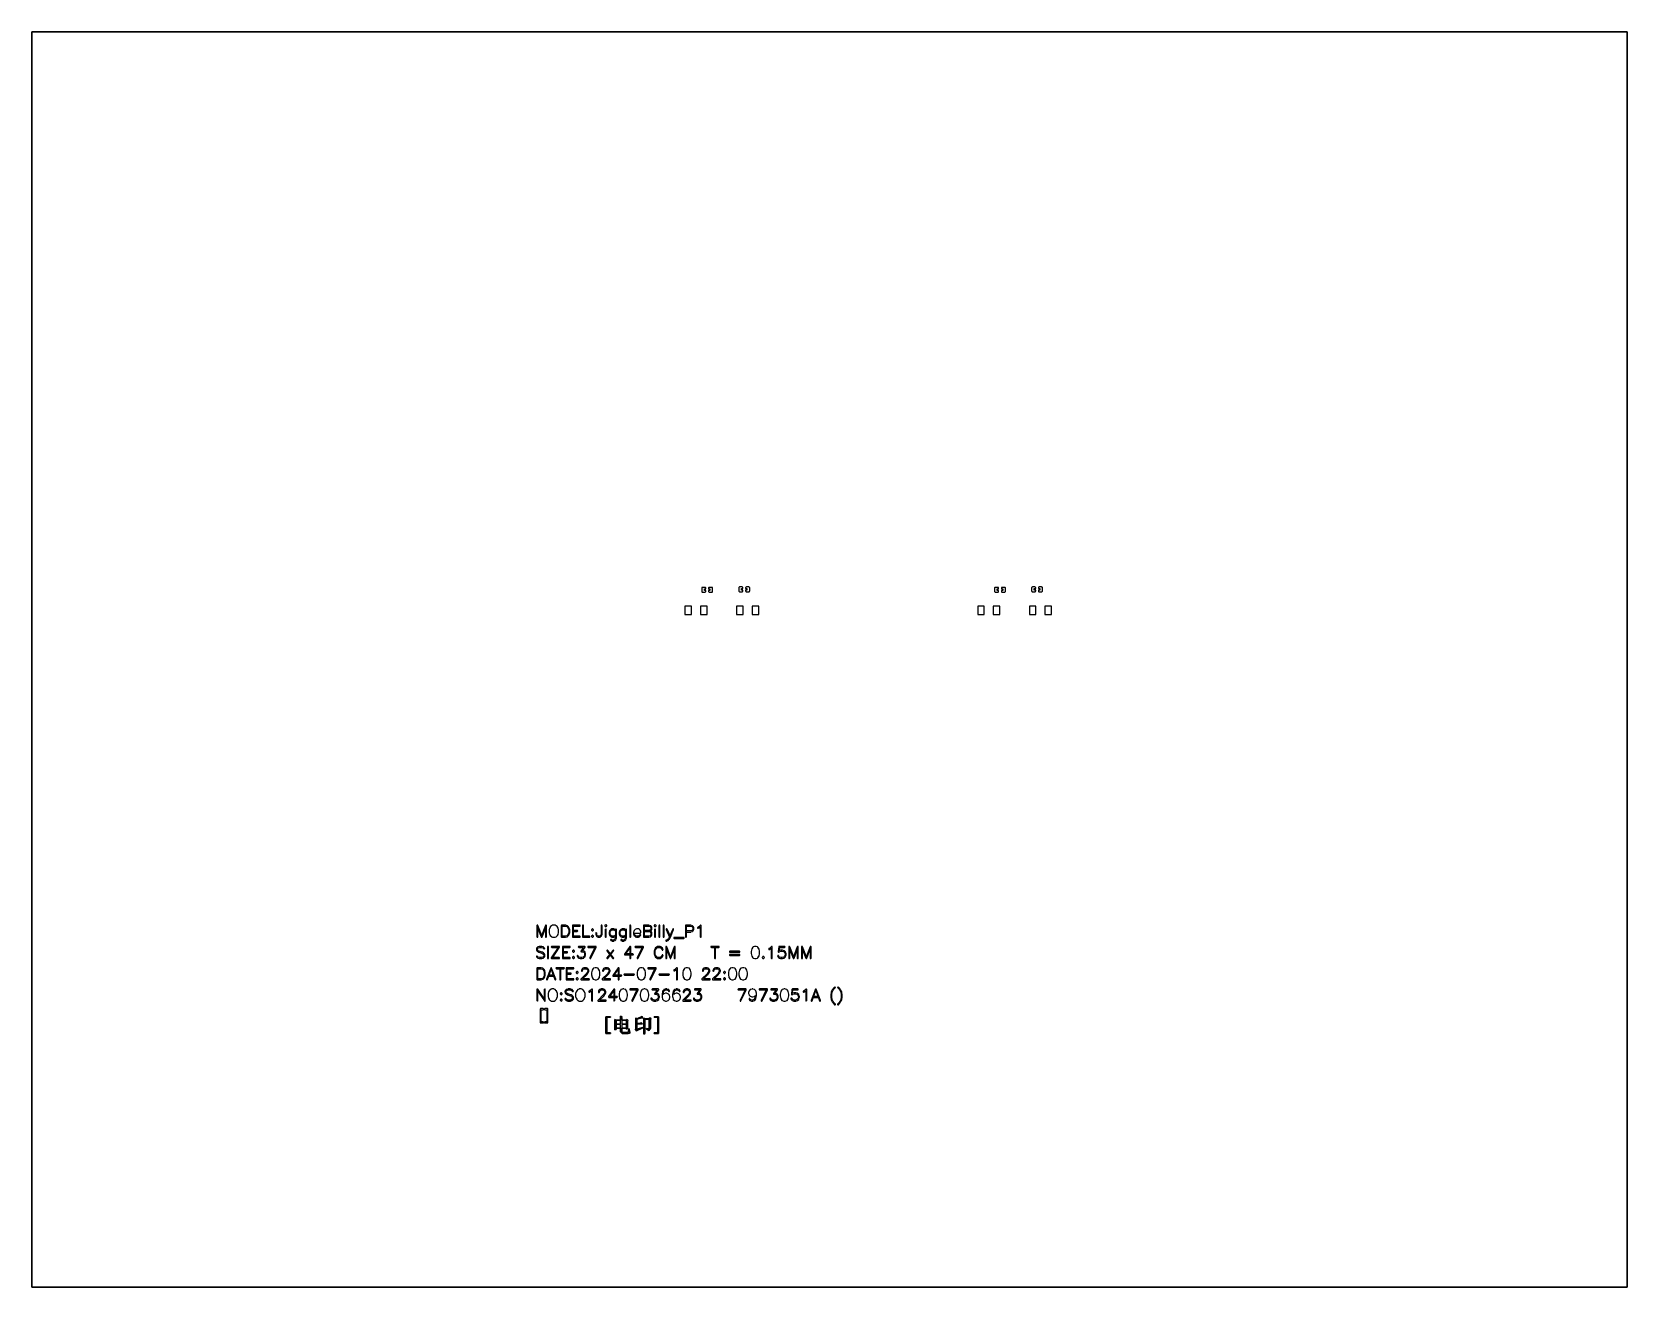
# Model space of a CAD drawing. Extents: x -235 to 235, y -185 to 185.
import ezdxf

# ---------------------------------------------------------------- set-up
doc = ezdxf.new("R2010")
doc.units = 0
doc.header["$MEASUREMENT"] = 0
doc.layers.get('0').update_dxf_attribs({"linetype": 'CONTINUOUS'})

msp = doc.modelspace()

# ---------------------------------------------------------------- linework, layer by layer
for points in [[(235, 185.000996), (-235, 185.000996), (-235, 185.000996), (-235.000996, 185), (-235.000996, 185), (-235.000996, -185), (-235.000996, -185), (-235, -185.000996), (-235, -185.000996), (235, -185.000996), (235, -185.000996), (235.000996, -185), (235.000996, -185), (235.000996, 185), (235.000996, 185), (235, 185.000996)], [(-235, 185), (235, 185), (235, 185), (235, -185), (235, -185), (-235, -185), (-235, -185), (-235, 185)], [(-40.665, 15.707), (-42.595, 15.707), (-42.595, 15.707), (-42.595, 13.267999), (-42.595, 13.267999), (-40.665, 13.267999), (-40.665, 13.267999), (-40.665, 15.707)], [(-36.08, 15.72), (-38.036001, 15.72), (-38.036001, 15.72), (-38.036001, 13.256), (-38.036001, 13.256), (-36.08, 13.256), (-36.08, 13.256), (-36.08, 15.72)], [(-25.451001, 15.707), (-27.380999, 15.707), (-27.380999, 15.707), (-27.380999, 13.267999), (-27.380999, 13.267999), (-25.451001, 13.267999), (-25.451001, 13.267999), (-25.451001, 15.707)], [(-20.865999, 15.72), (-22.822, 15.72), (-22.822, 15.72), (-22.822, 13.256), (-22.822, 13.256), (-20.865999, 13.256), (-20.865999, 13.256), (-20.865999, 15.72)], [(45.605, 15.707), (43.675, 15.707), (43.675, 15.707), (43.675, 13.267999), (43.675, 13.267999), (45.605, 13.267999), (45.605, 13.267999), (45.605, 15.707)], [(50.19, 15.72), (48.233999, 15.72), (48.233999, 15.72), (48.233999, 13.256), (48.233999, 13.256), (50.19, 13.256), (50.19, 13.256), (50.19, 15.72)], [(60.818999, 15.707), (58.889004, 15.707), (58.889004, 15.707), (58.889004, 13.267999), (58.889004, 13.267999), (60.818999, 13.267999), (60.818999, 13.267999), (60.818999, 15.707)], [(65.403999, 15.72), (63.447998, 15.72), (63.447998, 15.72), (63.447998, 13.256), (63.447998, 13.256), (65.403999, 13.256), (65.403999, 13.256), (65.403999, 15.72)], [(-64.529004, -105.287998), (-65.876001, -105.287998), (-65.876001, -105.287998), (-65.876997, -105.288994), (-65.876997, -105.288994), (-65.876997, -110.242002), (-65.876997, -110.242002), (-65.876001, -110.242998), (-65.876001, -110.242998), (-64.529004, -110.242998), (-64.529004, -110.242998), (-64.528003, -110.242002), (-64.528003, -110.242002), (-64.528003, -110.039004), (-64.528003, -110.039004), (-64.529004, -110.037998), (-64.529004, -110.037998), (-65.646001, -110.037998), (-65.646001, -110.037998), (-65.646001, -105.467998), (-65.646001, -105.467998), (-64.529004, -105.467998), (-64.529004, -105.467998), (-64.528003, -105.467002), (-64.528003, -105.467002), (-64.528003, -105.288994), (-64.528003, -105.288994), (-64.529004, -105.287998)], [(-64.529004, -105.288994), (-64.529004, -105.467002), (-64.529004, -105.467002), (-65.646997, -105.467002), (-65.646997, -105.467002), (-65.646997, -110.039004), (-65.646997, -110.039004), (-64.529004, -110.039004), (-64.529004, -110.039004), (-64.529004, -110.242002), (-64.529004, -110.242002), (-65.876001, -110.242002), (-65.876001, -110.242002), (-65.876001, -105.288994), (-65.876001, -105.288994), (-64.529004, -105.288994)], [(-61.583003, -105.135), (-61.583999, -105.135996), (-61.583999, -105.135996), (-61.558999, -106.329004), (-61.558999, -106.329004), (-62.877998, -106.329004), (-62.877998, -106.329004), (-63.233999, -106.126006), (-63.233999, -106.126006), (-63.235, -106.127002), (-63.235, -106.127002), (-63.210005, -107.598994), (-63.210005, -107.598994), (-63.210005, -107.6), (-63.210005, -107.6), (-63.235, -109.173994), (-63.235, -109.173994), (-63.235, -109.175), (-63.235, -109.175), (-63.233999, -109.176006), (-63.233999, -109.176006), (-62.903999, -109.024004), (-62.903999, -109.024004), (-62.903003, -109.022998), (-62.903003, -109.022998), (-62.903003, -108.692998), (-62.903003, -108.692998), (-61.558999, -108.692998), (-61.558999, -108.692998), (-61.558999, -109.785996), (-61.558999, -109.785996), (-61.076001, -110.217002), (-61.076001, -110.217002), (-59.322002, -110.217002), (-59.322002, -110.217002), (-59.317002, -110.215996), (-59.317002, -110.215996), (-58.941001, -110.141006), (-58.941001, -110.141006), (-58.94, -110.141006), (-58.94, -110.141006), (-58.736997, -109.886992), (-58.736997, -109.886992), (-58.736997, -109.885), (-58.736997, -109.885), (-58.966001, -109.605996), (-58.966001, -109.605996), (-59.041997, -108.87), (-59.041997, -108.87), (-59.043003, -108.869004), (-59.043003, -108.869004), (-59.145, -108.869004), (-59.145, -108.869004), (-59.145996, -108.87), (-59.145996, -108.87), (-59.196001, -109.732998), (-59.196001, -109.732998), (-59.425, -109.961006), (-59.425, -109.961006), (-60.972002, -109.961006), (-60.972002, -109.961006), (-61.226001, -109.707002), (-61.226001, -109.707002), (-61.226001, -108.692998), (-61.226001, -108.692998), (-59.857002, -108.692998), (-59.857002, -108.692998), (-59.857002, -108.972002), (-59.857002, -108.972002), (-59.856001, -108.972998), (-59.856001, -108.972998), (-59.5, -108.82), (-59.5, -108.82), (-59.498999, -108.819004), (-59.498999, -108.819004), (-59.525, -106.585), (-59.525, -106.585), (-59.523999, -106.583994), (-59.523999, -106.583994), (-59.321001, -106.432998), (-59.321001, -106.432998), (-59.321001, -106.430996), (-59.321001, -106.430996), (-59.652002, -106.100996), (-59.652002, -106.100996), (-59.653999, -106.100996), (-59.653999, -106.100996), (-59.882002, -106.329004), (-59.882002, -106.329004), (-61.226001, -106.329004), (-61.226001, -106.329004), (-61.226001, -105.544004), (-61.226001, -105.544004), (-61.225, -105.542998), (-61.225, -105.542998), (-61.048999, -105.391006), (-61.048999, -105.391006), (-61.048999, -105.39), (-61.048999, -105.39), (-61.05, -105.388994), (-61.05, -105.388994), (-61.583003, -105.135)], [(-61.558003, -106.33), (-61.583003, -105.135996), (-61.583003, -105.135996), (-61.05, -105.39), (-61.05, -105.39), (-61.227002, -105.542998), (-61.227002, -105.542998), (-61.227002, -106.33), (-61.227002, -106.33), (-59.881001, -106.33), (-59.881001, -106.33), (-59.652998, -106.102002), (-59.652998, -106.102002), (-59.322002, -106.432002), (-59.322002, -106.432002), (-59.526001, -106.583994), (-59.526001, -106.583994), (-59.5, -108.819004), (-59.5, -108.819004), (-59.856001, -108.972002), (-59.856001, -108.972002), (-59.856001, -108.692002), (-59.856001, -108.692002), (-61.227002, -108.692002), (-61.227002, -108.692002), (-61.227002, -109.708008), (-61.227002, -109.708008), (-60.972998, -109.962002), (-60.972998, -109.962002), (-59.424004, -109.962002), (-59.424004, -109.962002), (-59.195, -109.733994), (-59.195, -109.733994), (-59.145, -108.87), (-59.145, -108.87), (-59.043003, -108.87), (-59.043003, -108.87), (-58.967002, -109.607002), (-58.967002, -109.607002), (-58.738003, -109.885996), (-58.738003, -109.885996), (-58.941001, -110.14), (-58.941001, -110.14), (-59.322002, -110.215996), (-59.322002, -110.215996), (-61.075, -110.215996), (-61.075, -110.215996), (-61.558003, -109.785), (-61.558003, -109.785), (-61.558003, -108.692002), (-61.558003, -108.692002), (-62.903999, -108.692002), (-62.903999, -108.692002), (-62.903999, -109.022998), (-62.903999, -109.022998), (-63.233999, -109.175), (-63.233999, -109.175), (-63.208999, -107.6), (-63.208999, -107.6), (-63.233999, -106.127002), (-63.233999, -106.127002), (-62.877998, -106.33), (-62.877998, -106.33), (-61.558003, -106.33)], [(-61.558003, -106.455996), (-62.903999, -106.455996), (-62.903999, -106.455996), (-62.905, -106.457002), (-62.905, -106.457002), (-62.905, -107.422002), (-62.905, -107.422002), (-62.903999, -107.422998), (-62.903999, -107.422998), (-61.558003, -107.422998), (-61.558003, -107.422998), (-61.556997, -107.422002), (-61.556997, -107.422002), (-61.556997, -106.457002), (-61.556997, -106.457002), (-61.558003, -106.455996)], [(-61.558003, -107.574004), (-62.903999, -107.574004), (-62.903999, -107.574004), (-62.905, -107.575), (-62.905, -107.575), (-62.905, -108.565), (-62.905, -108.565), (-62.903999, -108.566006), (-62.903999, -108.566006), (-61.558003, -108.566006), (-61.558003, -108.566006), (-61.556997, -108.565), (-61.556997, -108.565), (-61.556997, -107.575), (-61.556997, -107.575), (-61.558003, -107.574004)], [(-62.903999, -106.457002), (-62.903999, -107.422002), (-62.903999, -107.422002), (-61.558003, -107.422002), (-61.558003, -107.422002), (-61.558003, -106.457002), (-61.558003, -106.457002), (-62.903999, -106.457002)], [(-62.903999, -107.575), (-62.903999, -108.565), (-62.903999, -108.565), (-61.558003, -108.565), (-61.558003, -108.565), (-61.558003, -107.575), (-61.558003, -107.575), (-62.903999, -107.575)], [(-59.856001, -106.455996), (-61.227002, -106.455996), (-61.227002, -106.455996), (-61.227998, -106.457002), (-61.227998, -106.457002), (-61.227998, -107.422002), (-61.227998, -107.422002), (-61.227002, -107.422998), (-61.227002, -107.422998), (-59.856001, -107.422998), (-59.856001, -107.422998), (-59.855, -107.422002), (-59.855, -107.422002), (-59.855, -106.457002), (-59.855, -106.457002), (-59.856001, -106.455996)], [(-59.856001, -107.574004), (-61.227002, -107.574004), (-61.227002, -107.574004), (-61.227998, -107.575), (-61.227998, -107.575), (-61.227998, -108.565), (-61.227998, -108.565), (-61.227002, -108.566006), (-61.227002, -108.566006), (-59.856001, -108.566006), (-59.856001, -108.566006), (-59.855, -108.565), (-59.855, -108.565), (-59.855, -107.575), (-59.855, -107.575), (-59.856001, -107.574004)], [(-61.227002, -106.457002), (-61.227002, -107.422002), (-61.227002, -107.422002), (-59.856001, -107.422002), (-59.856001, -107.422002), (-59.856001, -106.457002), (-59.856001, -106.457002), (-61.227002, -106.457002)], [(-61.227002, -107.575), (-61.227002, -108.565), (-61.227002, -108.565), (-59.856001, -108.565), (-59.856001, -108.565), (-59.856001, -107.575), (-59.856001, -107.575), (-61.227002, -107.575)], [(-55.282998, -105.185996), (-55.283999, -105.185996), (-55.283999, -105.185996), (-56.731997, -105.872002), (-56.731997, -105.872002), (-57.087002, -105.669004), (-57.087002, -105.669004), (-57.087998, -105.67), (-57.087998, -105.67), (-57.062998, -106.227998), (-57.062998, -106.227998), (-57.062998, -108.717998), (-57.062998, -108.717998), (-57.138999, -109.097998), (-57.138999, -109.097998), (-57.138999, -109.1), (-57.138999, -109.1), (-56.86, -109.505996), (-56.86, -109.505996), (-56.859004, -109.505996), (-56.859004, -109.505996), (-55.003999, -108.566006), (-55.003999, -108.566006), (-55.002998, -108.565), (-55.002998, -108.565), (-55.028999, -108.489004), (-55.028999, -108.489004), (-55.03, -108.487998), (-55.03, -108.487998), (-56.728003, -108.97), (-56.728003, -108.97), (-56.731001, -108.97), (-56.731001, -108.97), (-56.731001, -107.422998), (-56.731001, -107.422998), (-55.055, -107.422998), (-55.055, -107.422998), (-55.054004, -107.422002), (-55.054004, -107.422002), (-55.054004, -107.421006), (-55.054004, -107.421006), (-55.461001, -107.015), (-55.461001, -107.015), (-55.463003, -107.015), (-55.463003, -107.015), (-55.741997, -107.294004), (-55.741997, -107.294004), (-56.731001, -107.294004), (-56.731001, -107.294004), (-56.731001, -106.000996), (-56.731001, -106.000996), (-56.728003, -106), (-56.728003, -106), (-55.716001, -105.747002), (-55.716001, -105.747002), (-54.953999, -105.595), (-54.953999, -105.595), (-54.953003, -105.594004), (-54.953003, -105.594004), (-54.953003, -105.593008), (-54.953003, -105.593008), (-55.282998, -105.185996)], [(-57.137998, -109.099004), (-57.062002, -108.717998), (-57.062002, -108.717998), (-57.062002, -106.229004), (-57.062002, -106.229004), (-57.087002, -105.67), (-57.087002, -105.67), (-56.731997, -105.873008), (-56.731997, -105.873008), (-55.283999, -105.187002), (-55.283999, -105.187002), (-54.953999, -105.594004), (-54.953999, -105.594004), (-55.716001, -105.746006), (-55.716001, -105.746006), (-56.731997, -106), (-56.731997, -106), (-56.731997, -107.295), (-56.731997, -107.295), (-55.741001, -107.295), (-55.741001, -107.295), (-55.461997, -107.015996), (-55.461997, -107.015996), (-55.055, -107.422002), (-55.055, -107.422002), (-56.731997, -107.422002), (-56.731997, -107.422002), (-56.731997, -108.972002), (-56.731997, -108.972002), (-55.03, -108.489004), (-55.03, -108.489004), (-55.003999, -108.565), (-55.003999, -108.565), (-56.859004, -109.505), (-56.859004, -109.505), (-57.137998, -109.099004)], [(-52.971001, -105.669004), (-52.972998, -105.669004), (-52.972998, -105.669004), (-53.151001, -105.897002), (-53.151001, -105.897002), (-54.393999, -105.897002), (-54.393999, -105.897002), (-54.698999, -105.694004), (-54.698999, -105.694004), (-54.7, -105.694004), (-54.7, -105.694004), (-54.701001, -105.695), (-54.701001, -105.695), (-54.675, -106.380996), (-54.675, -106.380996), (-54.675, -109.759004), (-54.675, -109.759004), (-54.701001, -110.42), (-54.701001, -110.42), (-54.7, -110.421006), (-54.7, -110.421006), (-54.368999, -110.242998), (-54.368999, -110.242998), (-54.367998, -110.242002), (-54.367998, -110.242002), (-54.367998, -106.051992), (-54.367998, -106.051992), (-53.1, -106.051992), (-53.1, -106.051992), (-53.1, -108.615), (-53.1, -108.615), (-53.277002, -108.842998), (-53.277002, -108.842998), (-53.288999, -108.842998), (-53.288999, -108.842998), (-53.886997, -108.792998), (-53.886997, -108.792998), (-53.888003, -108.793994), (-53.888003, -108.793994), (-53.913003, -108.895), (-53.913003, -108.895), (-53.913003, -108.897002), (-53.913003, -108.897002), (-53.252998, -109.327998), (-53.252998, -109.327998), (-53.250996, -109.327998), (-53.250996, -109.327998), (-52.767998, -108.692998), (-52.767998, -108.692998), (-52.767998, -106.103008), (-52.767998, -106.103008), (-52.767002, -106.102002), (-52.767002, -106.102002), (-52.59, -105.95), (-52.59, -105.95), (-52.59, -105.947998), (-52.59, -105.947998), (-52.971001, -105.669004)], [(-53.886997, -108.794004), (-53.277002, -108.845), (-53.277002, -108.845), (-53.098999, -108.616006), (-53.098999, -108.616006), (-53.098999, -106.050996), (-53.098999, -106.050996), (-54.368999, -106.050996), (-54.368999, -106.050996), (-54.368999, -110.242002), (-54.368999, -110.242002), (-54.7, -110.42), (-54.7, -110.42), (-54.673999, -109.759004), (-54.673999, -109.759004), (-54.673999, -106.380996), (-54.673999, -106.380996), (-54.7, -105.695), (-54.7, -105.695), (-54.395, -105.897998), (-54.395, -105.897998), (-53.15, -105.897998), (-53.15, -105.897998), (-52.972002, -105.67), (-52.972002, -105.67), (-52.591001, -105.949004), (-52.591001, -105.949004), (-52.769004, -106.102002), (-52.769004, -106.102002), (-52.769004, -108.692002), (-52.769004, -108.692002), (-53.252002, -109.327002), (-53.252002, -109.327002), (-53.911997, -108.896006), (-53.911997, -108.896006), (-53.886997, -108.794004)], [(-50.356001, -105.287998), (-51.702002, -105.287998), (-51.702002, -105.287998), (-51.702998, -105.288994), (-51.702998, -105.288994), (-51.702998, -105.467002), (-51.702998, -105.467002), (-51.702002, -105.467998), (-51.702002, -105.467998), (-50.586001, -105.467998), (-50.586001, -105.467998), (-50.586001, -110.037998), (-50.586001, -110.037998), (-51.702002, -110.037998), (-51.702002, -110.037998), (-51.702998, -110.039004), (-51.702998, -110.039004), (-51.702998, -110.242002), (-51.702998, -110.242002), (-51.702002, -110.242998), (-51.702002, -110.242998), (-50.356001, -110.242998), (-50.356001, -110.242998), (-50.355, -110.242002), (-50.355, -110.242002), (-50.355, -105.288994), (-50.355, -105.288994), (-50.356001, -105.287998)], [(-50.356001, -110.242002), (-51.702002, -110.242002), (-51.702002, -110.242002), (-51.702002, -110.039004), (-51.702002, -110.039004), (-50.585, -110.039004), (-50.585, -110.039004), (-50.585, -105.467002), (-50.585, -105.467002), (-51.702002, -105.467002), (-51.702002, -105.467002), (-51.702002, -105.288994), (-51.702002, -105.288994), (-50.356001, -105.288994), (-50.356001, -105.288994), (-50.356001, -110.242002)]]:
    msp.add_lwpolyline(points)
for points in [[(-36.440999, 20.998999, 0.414214), (-36.690999, 21.248999), (-36.690999, 21.248999), (-37.390999, 21.248999), (-37.390999, 21.248999, 0.414214), (-37.641001, 20.998999), (-37.641001, 20.998999), (-37.641001, 20.098999), (-37.641001, 20.098999, 0.414214), (-37.390999, 19.849), (-37.390999, 19.849), (-36.690999, 19.849), (-36.690999, 19.849, 0.414214), (-36.440999, 20.098999), (-36.440999, 20.098999), (-36.440999, 20.315001), (-36.440999, 20.315001), (-36.841001, 20.315001), (-36.841001, 20.315001), (-36.841001, 20.782), (-36.841001, 20.782), (-36.440999, 20.782), (-36.440999, 20.782), (-36.440999, 20.998999)], [(-34.441001, 20.998999, 0.414214), (-34.690999, 21.248999), (-34.690999, 21.248999), (-35.390999, 21.248999), (-35.390999, 21.248999, 0.414214), (-35.640999, 20.998999), (-35.640999, 20.998999), (-35.640999, 20.782), (-35.640999, 20.782), (-35.241001, 20.782), (-35.241001, 20.782), (-35.241001, 20.315001), (-35.241001, 20.315001), (-35.640999, 20.315001), (-35.640999, 20.315001), (-35.640999, 20.098999), (-35.640999, 20.098999, 0.414214), (-35.390999, 19.849), (-35.390999, 19.849), (-34.690999, 19.849), (-34.690999, 19.849, 0.414214), (-34.441001, 20.098999), (-34.441001, 20.098999), (-34.441001, 20.998999)], [(-25.519001, 21.126001, 0.414214), (-25.768999, 21.376001), (-25.768999, 21.376001), (-26.468999, 21.376001), (-26.468999, 21.376001, 0.414214), (-26.718999, 21.126001), (-26.718999, 21.126001), (-26.718999, 20.226), (-26.718999, 20.226, 0.414214), (-26.468999, 19.976), (-26.468999, 19.976), (-25.768999, 19.976), (-25.768999, 19.976, 0.414214), (-25.519001, 20.226), (-25.519001, 20.226), (-25.519001, 20.442), (-25.519001, 20.442), (-25.918999, 20.442), (-25.918999, 20.442), (-25.918999, 20.908999), (-25.918999, 20.908999), (-25.519001, 20.908999), (-25.519001, 20.908999), (-25.519001, 21.126001)], [(-23.518999, 21.126001, 0.414214), (-23.769001, 21.376001), (-23.769001, 21.376001), (-24.468999, 21.376001), (-24.468999, 21.376001, 0.414214), (-24.718999, 21.126001), (-24.718999, 21.126001), (-24.718999, 20.908999), (-24.718999, 20.908999), (-24.319001, 20.908999), (-24.319001, 20.908999), (-24.319001, 20.442), (-24.319001, 20.442), (-24.718999, 20.442), (-24.718999, 20.442), (-24.718999, 20.226), (-24.718999, 20.226, 0.414214), (-24.468999, 19.976), (-24.468999, 19.976), (-23.769001, 19.976), (-23.769001, 19.976, 0.414214), (-23.518999, 20.226), (-23.518999, 20.226), (-23.518999, 21.126001)], [(49.828999, 20.998999, 0.414214), (49.578999, 21.248999), (49.578999, 21.248999), (48.878999, 21.248999), (48.878999, 21.248999, 0.414214), (48.628999, 20.998999), (48.628999, 20.998999), (48.628999, 20.098999), (48.628999, 20.098999, 0.414214), (48.878999, 19.849), (48.878999, 19.849), (49.578999, 19.849), (49.578999, 19.849, 0.414214), (49.828999, 20.098999), (49.828999, 20.098999), (49.828999, 20.315001), (49.828999, 20.315001), (49.428999, 20.315001), (49.428999, 20.315001), (49.428999, 20.782), (49.428999, 20.782), (49.828999, 20.782), (49.828999, 20.782), (49.828999, 20.998999)], [(51.828999, 20.998999, 0.414214), (51.578999, 21.248999), (51.578999, 21.248999), (50.879004, 21.248999), (50.879004, 21.248999, 0.414214), (50.628999, 20.998999), (50.628999, 20.998999), (50.628999, 20.782), (50.628999, 20.782), (51.028999, 20.782), (51.028999, 20.782), (51.028999, 20.315001), (51.028999, 20.315001), (50.628999, 20.315001), (50.628999, 20.315001), (50.628999, 20.098999), (50.628999, 20.098999, 0.414214), (50.879004, 19.849), (50.879004, 19.849), (51.578999, 19.849), (51.578999, 19.849, 0.414214), (51.828999, 20.098999), (51.828999, 20.098999), (51.828999, 20.998999)], [(60.751001, 21.126001, 0.414214), (60.500996, 21.376001), (60.500996, 21.376001), (59.801001, 21.376001), (59.801001, 21.376001, 0.414214), (59.551001, 21.126001), (59.551001, 21.126001), (59.551001, 20.226), (59.551001, 20.226, 0.414214), (59.801001, 19.976), (59.801001, 19.976), (60.500996, 19.976), (60.500996, 19.976, 0.414214), (60.751001, 20.226), (60.751001, 20.226), (60.751001, 20.442), (60.751001, 20.442), (60.351001, 20.442), (60.351001, 20.442), (60.351001, 20.908999), (60.351001, 20.908999), (60.751001, 20.908999), (60.751001, 20.908999), (60.751001, 21.126001)], [(62.751001, 21.126001, 0.414214), (62.500996, 21.376001), (62.500996, 21.376001), (61.801001, 21.376001), (61.801001, 21.376001, 0.414214), (61.551001, 21.126001), (61.551001, 21.126001), (61.551001, 20.908999), (61.551001, 20.908999), (61.951001, 20.908999), (61.951001, 20.908999), (61.951001, 20.442), (61.951001, 20.442), (61.551001, 20.442), (61.551001, 20.442), (61.551001, 20.226), (61.551001, 20.226, 0.414214), (61.801001, 19.976), (61.801001, 19.976), (62.500996, 19.976), (62.500996, 19.976, 0.414214), (62.751001, 20.226), (62.751001, 20.226), (62.751001, 21.126001)], [(-85.914004, -78.459004, 1), (-86.213994, -78.459004), (-86.213994, -78.459004), (-86.213994, -81.74), (-86.213994, -81.74, 1), (-85.914004, -81.74), (-85.914004, -81.74), (-85.914004, -78.459004)], [(-85.924004, -78.406001, 0.999969), (-86.204004, -78.511997), (-86.204004, -78.511997), (-84.954004, -81.793003), (-84.954004, -81.793003, 1.000008), (-84.674004, -81.687002), (-84.674004, -81.687002), (-85.924004, -78.406001)], [(-83.424004, -78.511997, 0.999993), (-83.704004, -78.406001), (-83.704004, -78.406001), (-84.954004, -81.687002), (-84.954004, -81.687002, 0.999962), (-84.674004, -81.793003), (-84.674004, -81.793003), (-83.424004, -78.511997)], [(-83.414004, -78.459004, 1), (-83.714004, -78.459004), (-83.714004, -78.459004), (-83.714004, -81.74), (-83.714004, -81.74, 1), (-83.414004, -81.74), (-83.414004, -81.74), (-83.414004, -78.459004)], [(-80.84, -78.325005, 0.116438), (-80.907002, -78.308999), (-80.907002, -78.308999), (-81.532002, -78.308999), (-81.532002, -78.308999, 0.101346), (-81.591001, -78.321001), (-81.591001, -78.321001), (-81.592998, -78.322002), (-81.592998, -78.322002, 0.011194), (-81.598999, -78.325005), (-81.598999, -78.325005), (-81.912002, -78.480996), (-81.912002, -78.480996, 0.080612), (-81.950996, -78.509004), (-81.950996, -78.509004), (-82.262998, -78.822002), (-82.262998, -78.822002, 0.080603), (-82.290996, -78.860996), (-82.290996, -78.860996), (-82.447998, -79.172998), (-82.447998, -79.172998, 0.0434), (-82.457998, -79.196997), (-82.457998, -79.196997), (-82.457998, -79.198003), (-82.457998, -79.198003), (-82.612002, -79.662002), (-82.612002, -79.662002, 0.080077), (-82.62, -79.708999), (-82.62, -79.708999), (-82.62, -80.49), (-82.62, -80.49, 0.09386), (-82.61, -80.545), (-82.61, -80.545), (-82.608994, -80.546001), (-82.608994, -80.546001), (-82.455996, -81.005996), (-82.455996, -81.005996, 0.03452), (-82.447998, -81.024995), (-82.447998, -81.024995), (-82.447998, -81.026001), (-82.447998, -81.026001), (-82.290996, -81.339004), (-82.290996, -81.339004, 0.080603), (-82.262998, -81.377998), (-82.262998, -81.377998), (-81.950996, -81.69), (-81.950996, -81.69, 0.080602), (-81.912002, -81.717998), (-81.912002, -81.717998), (-81.598999, -81.873999), (-81.598999, -81.873999, 0.089409), (-81.547998, -81.889004), (-81.547998, -81.889004), (-81.532002, -81.89), (-81.532002, -81.89), (-80.907002, -81.89), (-80.907002, -81.89, 0.135356), (-80.83, -81.868999), (-80.83, -81.868999), (-80.527998, -81.717998), (-80.527998, -81.717998, 0.094857), (-80.482998, -81.683999), (-80.482998, -81.683999), (-80.481997, -81.683003), (-80.481997, -81.683003), (-80.176001, -81.377998), (-80.176001, -81.377998, 0.100945), (-80.142998, -81.327998), (-80.142998, -81.327998), (-80.141997, -81.326997), (-80.141997, -81.326997), (-79.991997, -81.026001), (-79.991997, -81.026001, 0.0535), (-79.981001, -80.996001), (-79.981001, -80.996001), (-79.98, -80.995), (-79.98, -80.995), (-79.828003, -80.536997), (-79.828003, -80.536997, 0.08008), (-79.82, -80.49), (-79.82, -80.49), (-79.82, -79.708999), (-79.82, -79.708999, 0.101349), (-79.832002, -79.65), (-79.832002, -79.65), (-79.832002, -79.648999), (-79.832002, -79.648999), (-79.984004, -79.193003), (-79.984004, -79.193003, 0.036024), (-79.991997, -79.172998), (-79.991997, -79.172998), (-79.991997, -79.172002), (-79.991997, -79.172002), (-80.147998, -78.860996), (-80.147998, -78.860996, 0.094858), (-80.182002, -78.815996), (-80.182002, -78.815996), (-80.489004, -78.509004), (-80.489004, -78.509004, 0.095636), (-80.536001, -78.477002), (-80.536001, -78.477002), (-80.84, -78.325005)], [(-78.726001, -78.459004, 1), (-79.026001, -78.459004), (-79.026001, -78.459004), (-79.026001, -81.74), (-79.026001, -81.74, 1), (-78.726001, -81.74), (-78.726001, -81.74), (-78.726001, -78.459004)], [(-77.728003, -78.318999, 0.092281), (-77.781997, -78.308999), (-77.781997, -78.308999), (-78.875996, -78.308999), (-78.875996, -78.308999, 1), (-78.875996, -78.608999), (-78.875996, -78.608999), (-77.805, -78.608999), (-77.805, -78.608999), (-77.396997, -78.745), (-77.396997, -78.745), (-77.395, -78.745996), (-77.395, -78.745996), (-77.123999, -79.016997), (-77.123999, -79.016997), (-76.985, -79.295), (-76.985, -79.295), (-76.984004, -79.296001), (-76.984004, -79.296001), (-76.84, -79.729995), (-76.84, -79.729995), (-76.838999, -79.731001), (-76.838999, -79.731001), (-76.838999, -80.466001), (-76.838999, -80.466001), (-76.982998, -80.898999), (-76.982998, -80.898999), (-76.982998, -80.9), (-76.982998, -80.9), (-77.123999, -81.182002), (-77.123999, -81.182002), (-77.123999, -81.183003), (-77.123999, -81.183003), (-77.395, -81.453003), (-77.395, -81.453003), (-77.396997, -81.453999), (-77.396997, -81.453999), (-77.805, -81.589995), (-77.805, -81.589995), (-78.875996, -81.589995), (-78.875996, -81.589995, 1), (-78.875996, -81.89), (-78.875996, -81.89), (-77.781997, -81.89), (-77.781997, -81.89, 0.080077), (-77.735, -81.882002), (-77.735, -81.882002), (-77.276001, -81.729004), (-77.276001, -81.729004), (-77.271997, -81.727998), (-77.271997, -81.727998, 0.126059), (-77.207998, -81.69), (-77.207998, -81.69), (-76.895, -81.377998), (-76.895, -81.377998), (-76.893999, -81.377002), (-76.893999, -81.377002, 0.078237), (-76.866997, -81.339004), (-76.866997, -81.339004), (-76.711001, -81.026001), (-76.711001, -81.026001), (-76.711001, -81.024995), (-76.711001, -81.024995, 0.034522), (-76.702998, -81.005996), (-76.702998, -81.005996), (-76.55, -80.546001), (-76.55, -80.546001), (-76.548999, -80.545), (-76.548999, -80.545, 0.09386), (-76.539004, -80.49), (-76.539004, -80.49), (-76.539004, -79.708999), (-76.539004, -79.708999, 0.080077), (-76.546997, -79.662002), (-76.546997, -79.662002), (-76.701001, -79.198003), (-76.701001, -79.198003), (-76.701001, -79.196997), (-76.701001, -79.196997, 0.043399), (-76.711001, -79.172998), (-76.711001, -79.172998), (-76.866997, -78.860996), (-76.866997, -78.860996, 0.080606), (-76.895, -78.822002), (-76.895, -78.822002), (-77.207998, -78.509004), (-77.207998, -78.509004, 0.116972), (-77.266997, -78.473003), (-77.266997, -78.473003), (-77.726001, -78.319995), (-77.726001, -78.319995), (-77.728003, -78.318999)], [(-74.345, -80.172002, 1), (-74.345, -79.871997), (-74.345, -79.871997), (-75.595, -79.871997), (-75.595, -79.871997, 1), (-75.595, -80.172002), (-75.595, -80.172002), (-74.345, -80.172002)], [(-73.563999, -78.608999, 1), (-73.563999, -78.308999), (-73.563999, -78.308999), (-75.595, -78.308999), (-75.595, -78.308999, 1), (-75.595, -78.608999), (-75.595, -78.608999), (-73.563999, -78.608999)], [(-75.444995, -78.459004, 1), (-75.745, -78.459004), (-75.745, -78.459004), (-75.745, -81.74), (-75.745, -81.74, 1), (-75.444995, -81.74), (-75.444995, -81.74), (-75.444995, -78.459004)], [(-72.476001, -78.459004, 1), (-72.775996, -78.459004), (-72.775996, -78.459004), (-72.775996, -81.74), (-72.775996, -81.74, 1), (-72.476001, -81.74), (-72.476001, -81.74), (-72.476001, -78.459004)], [(-69.707998, -79.447002, 0.41422), (-69.920005, -79.447002), (-69.920005, -79.447002), (-70.075996, -79.603003), (-70.075996, -79.603003, 0.414207), (-70.075996, -79.815), (-70.075996, -79.815), (-69.920005, -79.971001), (-69.920005, -79.971001, 0.433669), (-69.701001, -79.963999), (-69.701001, -79.963999), (-69.700005, -79.962998), (-69.700005, -79.962998), (-69.550996, -79.815), (-69.550996, -79.815, 0.433675), (-69.558003, -79.595996), (-69.558003, -79.595996), (-69.558999, -79.595), (-69.558999, -79.595), (-69.707998, -79.447002)], [(-67.006997, -78.459004, 1), (-67.307002, -78.459004), (-67.307002, -78.459004), (-67.307002, -80.934004), (-67.307002, -80.934004), (-67.445005, -81.345996), (-67.445005, -81.345996), (-67.445005, -81.346997), (-67.445005, -81.346997), (-67.558994, -81.460996), (-67.558994, -81.460996), (-67.817002, -81.589995), (-67.817002, -81.589995), (-68.060005, -81.589995), (-68.060005, -81.589995), (-68.318003, -81.460996), (-68.318003, -81.460996), (-68.318999, -81.46), (-68.318999, -81.46), (-68.433999, -81.345996), (-68.433999, -81.345996), (-68.433999, -81.345), (-68.433999, -81.345), (-68.570005, -80.935), (-68.570005, -80.935), (-68.570005, -80.646997), (-68.570005, -80.646997, 1), (-68.87, -80.646997), (-68.87, -80.646997), (-68.87, -80.958999), (-68.87, -80.958999, 0.08008), (-68.861997, -81.005996), (-68.861997, -81.005996), (-68.710996, -81.460996), (-68.710996, -81.460996), (-68.71, -81.462002), (-68.71, -81.462002, 0.140055), (-68.669995, -81.533999), (-68.669995, -81.533999), (-68.52, -81.683003), (-68.52, -81.683003), (-68.518994, -81.683999), (-68.518994, -81.683999, 0.094844), (-68.474004, -81.717998), (-68.474004, -81.717998), (-68.172002, -81.868999), (-68.172002, -81.868999, 0.135356), (-68.095, -81.89), (-68.095, -81.89), (-67.782002, -81.89), (-67.782002, -81.89), (-67.766001, -81.889004), (-67.766001, -81.889004, 0.089416), (-67.714995, -81.873999), (-67.714995, -81.873999), (-67.402998, -81.717998), (-67.402998, -81.717998, 0.080608), (-67.363999, -81.69), (-67.363999, -81.69), (-67.207002, -81.532998), (-67.207002, -81.532998, 0.112975), (-67.171997, -81.476001), (-67.171997, -81.476001), (-67.015, -81.006997), (-67.015, -81.006997, 0.081669), (-67.006997, -80.958999), (-67.006997, -80.958999), (-67.006997, -78.459004)], [(-65.801001, -78.197002, 0.414214), (-66.013003, -78.197002), (-66.013003, -78.197002), (-66.161997, -78.345), (-66.161997, -78.345), (-66.163003, -78.346001), (-66.163003, -78.346001, 0.433654), (-66.17, -78.565), (-66.17, -78.565), (-66.013003, -78.721001), (-66.013003, -78.721001, 0.433668), (-65.793999, -78.713999), (-65.793999, -78.713999), (-65.645, -78.565), (-65.645, -78.565, 0.433654), (-65.651997, -78.346001), (-65.651997, -78.346001), (-65.801001, -78.197002)], [(-65.756997, -79.553003, 1), (-66.056997, -79.553003), (-66.056997, -79.553003), (-66.056997, -81.74), (-66.056997, -81.74, 1), (-65.756997, -81.74), (-65.756997, -81.74), (-65.756997, -79.553003)], [(-63.496997, -79.419004, 0.116445), (-63.564004, -79.402998), (-63.564004, -79.402998), (-64.032002, -79.402998), (-64.032002, -79.402998, 0.116431), (-64.098999, -79.419004), (-64.098999, -79.419004), (-64.411997, -79.575), (-64.411997, -79.575, 0.080621), (-64.451001, -79.603003), (-64.451001, -79.603003), (-64.763003, -79.916001), (-64.763003, -79.916001, 0.115369), (-64.799004, -79.974004), (-64.799004, -79.974004), (-64.956001, -80.441997), (-64.956001, -80.441997, 0.081677), (-64.963994, -80.49), (-64.963994, -80.49), (-64.963994, -80.802998), (-64.963994, -80.802998, 0.080085), (-64.956001, -80.85), (-64.956001, -80.85), (-64.956001, -80.850996), (-64.956001, -80.850996), (-64.799004, -81.320005), (-64.799004, -81.320005, 0.115353), (-64.763003, -81.377998), (-64.763003, -81.377998), (-64.451001, -81.69), (-64.451001, -81.69, 0.080615), (-64.411997, -81.717998), (-64.411997, -81.717998), (-64.098999, -81.873999), (-64.098999, -81.873999, 0.089409), (-64.047998, -81.889004), (-64.047998, -81.889004), (-64.032002, -81.89), (-64.032002, -81.89), (-63.564004, -81.89), (-63.564004, -81.89, 0.135356), (-63.487002, -81.868999), (-63.487002, -81.868999), (-63.484995, -81.867998), (-63.484995, -81.867998), (-63.183999, -81.717998), (-63.183999, -81.717998, 0.094858), (-63.138999, -81.683999), (-63.138999, -81.683999), (-62.832998, -81.377998), (-62.832998, -81.377998, 1), (-63.045005, -81.166001), (-63.045005, -81.166001), (-63.34, -81.460996), (-63.34, -81.460996), (-63.598999, -81.589995), (-63.598999, -81.589995), (-63.997002, -81.589995), (-63.997002, -81.589995), (-64.255996, -81.460996), (-64.255996, -81.460996), (-64.526001, -81.191001), (-64.526001, -81.191001), (-64.526001, -81.189995), (-64.526001, -81.189995), (-64.663999, -80.778003), (-64.663999, -80.778003), (-64.663999, -80.512998), (-64.663999, -80.512998), (-64.662998, -80.512002), (-64.662998, -80.512002), (-64.526001, -80.103003), (-64.526001, -80.103003), (-64.525, -80.101997), (-64.525, -80.101997), (-64.255996, -79.832002), (-64.255996, -79.832002), (-64.253999, -79.830996), (-64.253999, -79.830996), (-63.997002, -79.703003), (-63.997002, -79.703003), (-63.598999, -79.703003), (-63.598999, -79.703003), (-63.341997, -79.830996), (-63.341997, -79.830996), (-63.34, -79.832002), (-63.34, -79.832002), (-63.045005, -80.127998), (-63.045005, -80.127998, 1), (-62.832998, -79.916001), (-62.832998, -79.916001), (-63.144995, -79.603003), (-63.144995, -79.603003, 0.095649), (-63.192002, -79.571001), (-63.192002, -79.571001), (-63.193999, -79.570005), (-63.193999, -79.570005), (-63.496997, -79.419004)], [(-62.788999, -79.553003, 1), (-63.088999, -79.553003), (-63.088999, -79.553003), (-63.088999, -82.029004), (-63.088999, -82.029004), (-63.225, -82.438994), (-63.225, -82.438994), (-63.225, -82.44), (-63.225, -82.44), (-63.34, -82.555), (-63.34, -82.555), (-63.598999, -82.684004), (-63.598999, -82.684004), (-63.997002, -82.684004), (-63.997002, -82.684004), (-64.277998, -82.543994), (-64.277998, -82.543994, 1), (-64.411997, -82.811992), (-64.411997, -82.811992), (-64.111001, -82.962002), (-64.111001, -82.962002), (-64.108999, -82.962998), (-64.108999, -82.962998, 0.135345), (-64.032002, -82.984004), (-64.032002, -82.984004), (-63.564004, -82.984004), (-63.564004, -82.984004), (-63.547998, -82.982998), (-63.547998, -82.982998, 0.089404), (-63.496997, -82.967998), (-63.496997, -82.967998), (-63.183999, -82.811992), (-63.183999, -82.811992, 0.080618), (-63.144995, -82.783994), (-63.144995, -82.783994), (-62.988994, -82.627998), (-62.988994, -82.627998, 0.116951), (-62.953003, -82.569004), (-62.953003, -82.569004), (-62.8, -82.108994), (-62.8, -82.108994), (-62.798999, -82.107998), (-62.798999, -82.107998, 0.093857), (-62.788999, -82.052998), (-62.788999, -82.052998), (-62.788999, -79.553003)], [(-60.527998, -79.419004, 0.116438), (-60.595, -79.402998), (-60.595, -79.402998), (-61.063999, -79.402998), (-61.063999, -79.402998, 0.116438), (-61.131001, -79.419004), (-61.131001, -79.419004), (-61.443003, -79.575), (-61.443003, -79.575, 0.080614), (-61.482002, -79.603003), (-61.482002, -79.603003), (-61.795, -79.916001), (-61.795, -79.916001, 0.124447), (-61.833003, -79.979004), (-61.833003, -79.979004), (-61.833003, -79.98), (-61.833003, -79.98), (-61.987002, -80.443003), (-61.987002, -80.443003, 0.080077), (-61.995, -80.49), (-61.995, -80.49), (-61.995, -80.802998), (-61.995, -80.802998, 0.09386), (-61.985, -80.857998), (-61.985, -80.857998), (-61.983999, -80.858999), (-61.983999, -80.858999), (-61.831001, -81.318999), (-61.831001, -81.318999, 0.114588), (-61.795996, -81.377002), (-61.795996, -81.377002), (-61.795, -81.377998), (-61.795, -81.377998), (-61.482002, -81.69), (-61.482002, -81.69, 0.080608), (-61.443003, -81.717998), (-61.443003, -81.717998), (-61.131001, -81.873999), (-61.131001, -81.873999, 0.089409), (-61.08, -81.889004), (-61.08, -81.889004), (-61.063999, -81.89), (-61.063999, -81.89), (-60.595, -81.89), (-60.595, -81.89, 0.135356), (-60.517998, -81.868999), (-60.517998, -81.868999), (-60.516001, -81.867998), (-60.516001, -81.867998), (-60.215, -81.717998), (-60.215, -81.717998, 0.094858), (-60.17, -81.683999), (-60.17, -81.683999), (-59.863999, -81.377998), (-59.863999, -81.377998, 1), (-60.075996, -81.166001), (-60.075996, -81.166001), (-60.371001, -81.460996), (-60.371001, -81.460996), (-60.63, -81.589995), (-60.63, -81.589995), (-61.028999, -81.589995), (-61.028999, -81.589995), (-61.287002, -81.460996), (-61.287002, -81.460996), (-61.287998, -81.46), (-61.287998, -81.46), (-61.558999, -81.189995), (-61.558999, -81.189995), (-61.558999, -81.188999), (-61.558999, -81.188999), (-61.695, -80.778999), (-61.695, -80.778999), (-61.695, -80.512002), (-61.695, -80.512002), (-61.693999, -80.510996), (-61.693999, -80.510996), (-61.558003, -80.103003), (-61.558003, -80.103003), (-61.287002, -79.832002), (-61.287002, -79.832002), (-61.028999, -79.703003), (-61.028999, -79.703003), (-60.63, -79.703003), (-60.63, -79.703003), (-60.373003, -79.830996), (-60.373003, -79.830996), (-60.371001, -79.832002), (-60.371001, -79.832002), (-60.075996, -80.127998), (-60.075996, -80.127998, 1), (-59.863999, -79.916001), (-59.863999, -79.916001), (-60.176001, -79.603003), (-60.176001, -79.603003, 0.095636), (-60.222998, -79.571001), (-60.222998, -79.571001), (-60.225, -79.570005), (-60.225, -79.570005), (-60.527998, -79.419004)], [(-59.82, -79.553003, 1), (-60.12, -79.553003), (-60.12, -79.553003), (-60.12, -82.029004), (-60.12, -82.029004), (-60.256001, -82.438994), (-60.256001, -82.438994), (-60.256001, -82.44), (-60.256001, -82.44), (-60.371001, -82.555), (-60.371001, -82.555), (-60.63, -82.684004), (-60.63, -82.684004), (-61.028999, -82.684004), (-61.028999, -82.684004), (-61.308999, -82.543994), (-61.308999, -82.543994, 0.999985), (-61.443003, -82.811992), (-61.443003, -82.811992), (-61.141001, -82.962998), (-61.141001, -82.962998, 0.135352), (-61.063999, -82.984004), (-61.063999, -82.984004), (-60.595, -82.984004), (-60.595, -82.984004), (-60.578999, -82.982998), (-60.578999, -82.982998, 0.089405), (-60.527998, -82.967998), (-60.527998, -82.967998), (-60.215, -82.811992), (-60.215, -82.811992, 0.080612), (-60.176001, -82.783994), (-60.176001, -82.783994), (-60.02, -82.627998), (-60.02, -82.627998, 0.116963), (-59.983999, -82.569004), (-59.983999, -82.569004), (-59.831001, -82.108994), (-59.831001, -82.108994), (-59.83, -82.107998), (-59.83, -82.107998, 0.09386), (-59.82, -82.052998), (-59.82, -82.052998), (-59.82, -79.553003)], [(-58.57, -78.459004, 1), (-58.87, -78.459004), (-58.87, -78.459004), (-58.87, -81.74), (-58.87, -81.74, 1), (-58.57, -81.74), (-58.57, -81.74), (-58.57, -78.459004)], [(-56.308999, -79.419004, 0.116438), (-56.376001, -79.402998), (-56.376001, -79.402998), (-56.845, -79.402998), (-56.845, -79.402998, 0.116438), (-56.912002, -79.419004), (-56.912002, -79.419004), (-57.223999, -79.575), (-57.223999, -79.575, 0.080614), (-57.262998, -79.603003), (-57.262998, -79.603003), (-57.576001, -79.916001), (-57.576001, -79.916001, 0.124445), (-57.613999, -79.979004), (-57.613999, -79.979004), (-57.613999, -79.98), (-57.613999, -79.98), (-57.763999, -80.43), (-57.763999, -80.43), (-57.763999, -80.431001), (-57.763999, -80.431001, 0.101349), (-57.776001, -80.49), (-57.776001, -80.49), (-57.776001, -80.802998), (-57.776001, -80.802998, 0.09386), (-57.766001, -80.857998), (-57.766001, -80.857998), (-57.765, -80.858999), (-57.765, -80.858999), (-57.611997, -81.318999), (-57.611997, -81.318999, 0.114586), (-57.576997, -81.377002), (-57.576997, -81.377002), (-57.576001, -81.377998), (-57.576001, -81.377998), (-57.262998, -81.69), (-57.262998, -81.69, 0.080608), (-57.223999, -81.717998), (-57.223999, -81.717998), (-56.912002, -81.873999), (-56.912002, -81.873999, 0.089417), (-56.860996, -81.889004), (-56.860996, -81.889004), (-56.845, -81.89), (-56.845, -81.89), (-56.376001, -81.89), (-56.376001, -81.89, 0.135356), (-56.298999, -81.868999), (-56.298999, -81.868999), (-55.996997, -81.717998), (-55.996997, -81.717998, 0.094851), (-55.952002, -81.683999), (-55.952002, -81.683999), (-55.951001, -81.683003), (-55.951001, -81.683003), (-55.645, -81.377998), (-55.645, -81.377998, 1), (-55.856997, -81.166001), (-55.856997, -81.166001), (-56.152002, -81.46), (-56.152002, -81.46), (-56.152998, -81.460996), (-56.152998, -81.460996), (-56.410996, -81.589995), (-56.410996, -81.589995), (-56.81, -81.589995), (-56.81, -81.589995), (-57.068003, -81.460996), (-57.068003, -81.460996), (-57.068999, -81.46), (-57.068999, -81.46), (-57.34, -81.189995), (-57.34, -81.189995), (-57.34, -81.188999), (-57.34, -81.188999), (-57.476001, -80.778999), (-57.476001, -80.778999), (-57.476001, -80.640005), (-57.476001, -80.640005), (-55.751001, -80.640005), (-55.751001, -80.640005, 0.414214), (-55.601001, -80.49), (-55.601001, -80.49), (-55.601001, -80.177998), (-55.601001, -80.177998, 0.127784), (-55.62, -80.105), (-55.62, -80.105), (-55.62, -80.103999), (-55.62, -80.103999), (-55.773003, -79.797998), (-55.773003, -79.797998, 0.094851), (-55.806997, -79.752998), (-55.806997, -79.752998), (-55.807998, -79.751997), (-55.807998, -79.751997), (-55.957998, -79.603003), (-55.957998, -79.603003, 0.095642), (-56.005, -79.571001), (-56.005, -79.571001), (-56.308999, -79.419004)], [(-53.197002, -79.882002, 0.092284), (-53.250996, -79.871997), (-53.250996, -79.871997), (-54.657002, -79.871997), (-54.657002, -79.871997, 1), (-54.657002, -80.172002), (-54.657002, -80.172002), (-53.273999, -80.172002), (-53.273999, -80.172002), (-52.865, -80.307998), (-52.865, -80.307998), (-52.862998, -80.308994), (-52.862998, -80.308994), (-52.75, -80.421997), (-52.75, -80.421997), (-52.621001, -80.68), (-52.621001, -80.68), (-52.62, -80.680996), (-52.62, -80.680996), (-52.62, -81.079995), (-52.62, -81.079995), (-52.748999, -81.338003), (-52.748999, -81.338003), (-52.748999, -81.339004), (-52.748999, -81.339004), (-52.862998, -81.453003), (-52.862998, -81.453003), (-52.865, -81.453999), (-52.865, -81.453999), (-53.273999, -81.589995), (-53.273999, -81.589995), (-54.657002, -81.589995), (-54.657002, -81.589995, 1), (-54.657002, -81.89), (-54.657002, -81.89), (-53.250996, -81.89), (-53.250996, -81.89, 0.080077), (-53.203999, -81.882002), (-53.203999, -81.882002), (-52.743999, -81.729004), (-52.743999, -81.729004), (-52.74, -81.727998), (-52.74, -81.727998, 0.126061), (-52.676001, -81.69), (-52.676001, -81.69), (-52.518999, -81.532998), (-52.518999, -81.532998, 0.078232), (-52.492002, -81.495), (-52.492002, -81.495), (-52.336001, -81.182002), (-52.336001, -81.182002), (-52.335, -81.180996), (-52.335, -81.180996, 0.114167), (-52.32, -81.115), (-52.32, -81.115), (-52.32, -80.646997), (-52.32, -80.646997, 0.116438), (-52.336001, -80.579995), (-52.336001, -80.579995), (-52.49, -80.270996), (-52.49, -80.270996), (-52.49, -80.27), (-52.49, -80.27, 0.086603), (-52.52, -80.228003), (-52.52, -80.228003), (-52.676001, -80.072002), (-52.676001, -80.072002, 0.116974), (-52.735, -80.036001), (-52.735, -80.036001), (-53.195, -79.883003), (-53.195, -79.883003), (-53.197002, -79.882002)], [(-53.197002, -78.318999, 0.092281), (-53.250996, -78.308999), (-53.250996, -78.308999), (-54.657002, -78.308999), (-54.657002, -78.308999, 1), (-54.657002, -78.608999), (-54.657002, -78.608999), (-53.273999, -78.608999), (-53.273999, -78.608999), (-52.865, -78.745), (-52.865, -78.745), (-52.862998, -78.745996), (-52.862998, -78.745996), (-52.75, -78.86), (-52.75, -78.86), (-52.748999, -78.860996), (-52.748999, -78.860996), (-52.621001, -79.117002), (-52.621001, -79.117002), (-52.62, -79.117998), (-52.62, -79.117998), (-52.62, -79.361997), (-52.62, -79.361997), (-52.747998, -79.617998), (-52.747998, -79.617998), (-52.747998, -79.618999), (-52.747998, -79.618999), (-52.862998, -79.733999), (-52.862998, -79.733999), (-53.298999, -79.88), (-53.298999, -79.88, 0.999974), (-53.203003, -80.163999), (-53.203003, -80.163999), (-52.733999, -80.007002), (-52.733999, -80.007002), (-52.731001, -80.006001), (-52.731001, -80.006001, 0.110026), (-52.676001, -79.971001), (-52.676001, -79.971001), (-52.518999, -79.814004), (-52.518999, -79.814004, 0.078246), (-52.492002, -79.775996), (-52.492002, -79.775996), (-52.336001, -79.464004), (-52.336001, -79.464004), (-52.335, -79.462998), (-52.335, -79.462998, 0.114167), (-52.32, -79.397002), (-52.32, -79.397002), (-52.32, -79.084004), (-52.32, -79.084004, 0.116445), (-52.336001, -79.016997), (-52.336001, -79.016997), (-52.492002, -78.705), (-52.492002, -78.705, 0.080608), (-52.52, -78.666001), (-52.52, -78.666001), (-52.676001, -78.509004), (-52.676001, -78.509004, 0.116974), (-52.735, -78.473003), (-52.735, -78.473003), (-53.195, -78.319995), (-53.195, -78.319995), (-53.197002, -78.318999)], [(-54.506997, -78.459004, 1), (-54.807002, -78.459004), (-54.807002, -78.459004), (-54.807002, -81.74), (-54.807002, -81.74, 1), (-54.506997, -81.74), (-54.506997, -81.74), (-54.506997, -78.459004)], [(-51.27, -78.197002, 0.414207), (-51.481997, -78.197002), (-51.481997, -78.197002), (-51.631001, -78.346001), (-51.631001, -78.346001, 0.433668), (-51.637998, -78.565), (-51.637998, -78.565), (-51.481997, -78.721001), (-51.481997, -78.721001, 0.433654), (-51.263003, -78.713999), (-51.263003, -78.713999), (-51.113999, -78.565), (-51.113999, -78.565, 0.433661), (-51.121001, -78.346001), (-51.121001, -78.346001), (-51.27, -78.197002)], [(-51.226001, -79.553003, 1), (-51.526001, -79.553003), (-51.526001, -79.553003), (-51.526001, -81.74), (-51.526001, -81.74, 1), (-51.226001, -81.74), (-51.226001, -81.74), (-51.226001, -79.553003)], [(-49.976001, -78.459004, 1), (-50.276001, -78.459004), (-50.276001, -78.459004), (-50.276001, -81.74), (-50.276001, -81.74, 1), (-49.976001, -81.74), (-49.976001, -81.74), (-49.976001, -78.459004)], [(-48.726001, -78.459004, 1), (-49.026001, -78.459004), (-49.026001, -78.459004), (-49.026001, -81.74), (-49.026001, -81.74, 1), (-48.726001, -81.74), (-48.726001, -81.74), (-48.726001, -78.459004)], [(-45.926001, -79.612002, 0.999991), (-46.202002, -79.493999), (-46.202002, -79.493999), (-47.136001, -81.672998), (-47.136001, -81.672998), (-47.136001, -81.674004), (-47.136001, -81.674004), (-47.436001, -82.273994), (-47.436001, -82.273994), (-47.436001, -82.275), (-47.436001, -82.275), (-47.713999, -82.553994), (-47.713999, -82.553994), (-47.715, -82.555), (-47.715, -82.555), (-47.974004, -82.684004), (-47.974004, -82.684004), (-48.095, -82.684004), (-48.095, -82.684004, 1), (-48.095, -82.984004), (-48.095, -82.984004), (-47.938999, -82.984004), (-47.938999, -82.984004, 0.116434), (-47.871997, -82.967998), (-47.871997, -82.967998), (-47.558999, -82.811992), (-47.558999, -82.811992), (-47.557002, -82.810996), (-47.557002, -82.810996, 0.076863), (-47.52, -82.783994), (-47.52, -82.783994), (-47.207998, -82.470996), (-47.207998, -82.470996), (-47.207002, -82.47), (-47.207002, -82.47, 0.078238), (-47.18, -82.432002), (-47.18, -82.432002), (-46.871001, -81.814995), (-46.871001, -81.814995), (-46.87, -81.813999), (-46.87, -81.813999, 0.027558), (-46.863003, -81.798999), (-46.863003, -81.798999), (-45.926001, -79.612002)], [(-47.801001, -79.493999, 0.999985), (-48.076997, -79.612002), (-48.076997, -79.612002), (-47.138999, -81.798999), (-47.138999, -81.798999, 1.000015), (-46.863003, -81.680996), (-46.863003, -81.680996), (-47.801001, -79.493999)], [(-40.853, -78.318999, 0.092289), (-40.907, -78.308999), (-40.907, -78.308999), (-42.313999, -78.308999), (-42.313999, -78.308999, 1), (-42.313999, -78.608999), (-42.313999, -78.608999), (-40.93, -78.608999), (-40.93, -78.608999), (-40.522002, -78.745), (-40.522002, -78.745), (-40.52, -78.745996), (-40.52, -78.745996), (-40.405002, -78.860996), (-40.405002, -78.860996), (-40.277, -79.117002), (-40.277, -79.117002), (-40.275999, -79.117998), (-40.275999, -79.117998), (-40.275999, -79.517998), (-40.275999, -79.517998), (-40.403999, -79.773999), (-40.403999, -79.773999), (-40.403999, -79.775), (-40.403999, -79.775), (-40.52, -79.890996), (-40.52, -79.890996), (-40.522002, -79.892002), (-40.522002, -79.892002), (-40.93, -80.027998), (-40.93, -80.027998), (-42.313999, -80.027998), (-42.313999, -80.027998, 1), (-42.313999, -80.328003), (-42.313999, -80.328003), (-40.907, -80.328003), (-40.907, -80.328003, 0.080081), (-40.86, -80.32), (-40.86, -80.32), (-40.401001, -80.167002), (-40.401001, -80.167002), (-40.397, -80.165996), (-40.397, -80.165996, 0.126066), (-40.332998, -80.127998), (-40.332998, -80.127998), (-40.174998, -79.97), (-40.174998, -79.97, 0.07824), (-40.148, -79.931997), (-40.148, -79.931997), (-39.992002, -79.619995), (-39.992002, -79.619995), (-39.990999, -79.618999), (-39.990999, -79.618999, 0.114167), (-39.976001, -79.553003), (-39.976001, -79.553003), (-39.976001, -79.084004), (-39.976001, -79.084004, 0.116447), (-39.992002, -79.016997), (-39.992002, -79.016997), (-40.148, -78.705), (-40.148, -78.705, 0.080611), (-40.176001, -78.666001), (-40.176001, -78.666001), (-40.332998, -78.509004), (-40.332998, -78.509004, 0.116976), (-40.392, -78.473003), (-40.392, -78.473003), (-40.851001, -78.319995), (-40.851001, -78.319995), (-40.853, -78.318999)], [(-42.164004, -78.459004, 1), (-42.463999, -78.459004), (-42.463999, -78.459004), (-42.463999, -81.74), (-42.463999, -81.74, 1), (-42.164004, -81.74), (-42.164004, -81.74), (-42.164004, -78.459004)], [(-37.788999, -78.459004, 0.668174), (-38.045, -78.353003), (-38.045, -78.353003), (-38.495, -78.803999), (-38.495, -78.803999), (-38.495999, -78.805), (-38.495999, -78.805), (-38.787, -78.950005), (-38.787, -78.950005, 1.000007), (-38.653, -79.217998), (-38.653, -79.217998), (-38.339998, -79.062002), (-38.339998, -79.062002, 0.094853), (-38.295, -79.028003), (-38.295, -79.028003), (-38.089998, -78.822998), (-38.089998, -78.822998), (-38.088999, -78.822998), (-38.088999, -78.822998), (-38.088999, -81.74), (-38.088999, -81.74, 1), (-37.788999, -81.74), (-37.788999, -81.74), (-37.788999, -78.459004)], [(-84.767002, -84.587002, 0.080069), (-84.813994, -84.578994), (-84.813994, -84.578994), (-85.438994, -84.578994), (-85.438994, -84.578994, 0.092294), (-85.492998, -84.588994), (-85.492998, -84.588994), (-85.495, -84.59), (-85.495, -84.59), (-85.954004, -84.742998), (-85.954004, -84.742998, 0.116969), (-86.012998, -84.779004), (-86.012998, -84.779004), (-86.326006, -85.092002), (-86.326006, -85.092002, 0.1989), (-86.37, -85.197998), (-86.37, -85.197998), (-86.37, -85.51), (-86.37, -85.51, 0.116419), (-86.354004, -85.576992), (-86.354004, -85.576992), (-86.197998, -85.89), (-86.197998, -85.89, 0.080604), (-86.17, -85.928994), (-86.17, -85.928994), (-86.012998, -86.085), (-86.012998, -86.085, 0.080604), (-85.974004, -86.112998), (-85.974004, -86.112998), (-85.662002, -86.268994), (-85.662002, -86.268994, 0.039721), (-85.64, -86.277998), (-85.64, -86.277998), (-85.635996, -86.278994), (-85.635996, -86.278994), (-84.719004, -86.585), (-84.719004, -86.585), (-84.715996, -86.585996), (-84.715996, -86.585996), (-84.434004, -86.727002), (-84.434004, -86.727002), (-84.312002, -86.848994), (-84.312002, -86.848994), (-84.182998, -87.107002), (-84.182998, -87.107002), (-84.182002, -87.107998), (-84.182002, -87.107998), (-84.182002, -87.48), (-84.182002, -87.48), (-84.425996, -87.722998), (-84.425996, -87.722998), (-84.427998, -87.724004), (-84.427998, -87.724004), (-84.837002, -87.86), (-84.837002, -87.86), (-85.415996, -87.86), (-85.415996, -87.86), (-85.823994, -87.724004), (-85.823994, -87.724004), (-85.826006, -87.722998), (-85.826006, -87.722998), (-86.113994, -87.435996), (-86.113994, -87.435996, 0.999977), (-86.326006, -87.647998), (-86.326006, -87.647998), (-86.015996, -87.957002), (-86.015996, -87.957002), (-86.015, -87.957998), (-86.015, -87.957998, 0.121745), (-85.954004, -87.995996), (-85.954004, -87.995996), (-85.497998, -88.147998), (-85.497998, -88.147998, 0.101357), (-85.438994, -88.16), (-85.438994, -88.16), (-84.813994, -88.16), (-84.813994, -88.16, 0.080069), (-84.767002, -88.152002), (-84.767002, -88.152002), (-84.307002, -87.999004), (-84.307002, -87.999004), (-84.302998, -87.997998), (-84.302998, -87.997998, 0.126061), (-84.238994, -87.96), (-84.238994, -87.96), (-83.925996, -87.647998), (-83.925996, -87.647998), (-83.925, -87.647002), (-83.925, -87.647002, 0.196459), (-83.881992, -87.542002), (-83.881992, -87.542002), (-83.881992, -87.072998), (-83.881992, -87.072998, 0.116419), (-83.897998, -87.006006), (-83.897998, -87.006006), (-84.055, -86.692998), (-84.055, -86.692998, 0.080604), (-84.082998, -86.654004), (-84.082998, -86.654004), (-84.238994, -86.497998), (-84.238994, -86.497998, 0.080612), (-84.277998, -86.47), (-84.277998, -86.47), (-84.59, -86.314004), (-84.59, -86.314004), (-84.591006, -86.314004), (-84.591006, -86.314004, 0.034518), (-84.61, -86.305996), (-84.61, -86.305996), (-85.536006, -85.997002), (-85.536006, -85.997002), (-85.817998, -85.855996), (-85.817998, -85.855996), (-85.818994, -85.855), (-85.818994, -85.855), (-85.941006, -85.734004), (-85.941006, -85.734004), (-85.941006, -85.732998), (-85.941006, -85.732998), (-86.07, -85.475), (-86.07, -85.475), (-86.07, -85.26), (-86.07, -85.26), (-85.826006, -85.015996), (-85.826006, -85.015996), (-85.823994, -85.015), (-85.823994, -85.015), (-85.415996, -84.879004), (-85.415996, -84.879004), (-84.837002, -84.879004), (-84.837002, -84.879004), (-84.427998, -85.015), (-84.427998, -85.015), (-84.425996, -85.015996), (-84.425996, -85.015996), (-84.137998, -85.304004), (-84.137998, -85.304004, 0.999954), (-83.925996, -85.092002), (-83.925996, -85.092002), (-84.238994, -84.779004), (-84.238994, -84.779004, 0.133065), (-84.307002, -84.74), (-84.307002, -84.74), (-84.31, -84.739004), (-84.31, -84.739004), (-84.767002, -84.587002)], [(-82.788994, -84.729004, 1), (-83.089004, -84.729004), (-83.089004, -84.729004), (-83.089004, -88.01), (-83.089004, -88.01, 1), (-82.788994, -88.01), (-82.788994, -88.01), (-82.788994, -84.729004)], [(-79.531997, -84.812002, 0.999991), (-79.782002, -84.646006), (-79.782002, -84.646006), (-81.97, -87.927002), (-81.97, -87.927002, 1), (-81.72, -88.092998), (-81.72, -88.092998), (-79.531997, -84.812002)], [(-79.657002, -84.879004, 1), (-79.657002, -84.578994), (-79.657002, -84.578994), (-81.845, -84.578994), (-81.845, -84.578994, 1), (-81.845, -84.879004), (-81.845, -84.879004), (-79.657002, -84.879004)], [(-76.531997, -84.879004, 1), (-76.531997, -84.578994), (-76.531997, -84.578994), (-78.564004, -84.578994), (-78.564004, -84.578994, 1), (-78.564004, -84.879004), (-78.564004, -84.879004), (-76.531997, -84.879004)], [(-78.413999, -84.729004, 1), (-78.713999, -84.729004), (-78.713999, -84.729004), (-78.713999, -88.01), (-78.713999, -88.01, 1), (-78.413999, -88.01), (-78.413999, -88.01), (-78.413999, -84.729004)], [(-73.563999, -81.89, 1), (-73.563999, -81.589995), (-73.563999, -81.589995), (-75.595, -81.589995), (-75.595, -81.589995, 1), (-75.595, -81.89), (-75.595, -81.89), (-73.563999, -81.89)], [(-72.035996, -84.817998, 0.6148), (-72.157002, -84.578994), (-72.157002, -84.578994), (-73.876001, -84.578994), (-73.876001, -84.578994, 1), (-73.876001, -84.879004), (-73.876001, -84.879004), (-72.457002, -84.879004), (-72.457002, -84.879004), (-73.215, -85.888994), (-73.215, -85.888994, 0.579464), (-73.112002, -86.127998), (-73.112002, -86.127998), (-73.095, -86.129004), (-73.095, -86.129004), (-72.660996, -86.129004), (-72.660996, -86.129004), (-72.402998, -86.257998), (-72.402998, -86.257998), (-72.287998, -86.372998), (-72.287998, -86.372998), (-72.151997, -86.781006), (-72.151997, -86.781006), (-72.150996, -86.782002), (-72.150996, -86.782002), (-72.150996, -87.049004), (-72.150996, -87.049004), (-72.287002, -87.458994), (-72.287002, -87.458994), (-72.287002, -87.46), (-72.287002, -87.46), (-72.550996, -87.722998), (-72.550996, -87.722998), (-72.553003, -87.724004), (-72.553003, -87.724004), (-72.962002, -87.86), (-72.962002, -87.86), (-73.384004, -87.86), (-73.384004, -87.86), (-73.793003, -87.724004), (-73.793003, -87.724004), (-73.795, -87.722998), (-73.795, -87.722998), (-73.91, -87.607998), (-73.91, -87.607998), (-73.91, -87.606992), (-73.91, -87.606992), (-74.055, -87.318008), (-74.055, -87.318008, 1.000029), (-74.322998, -87.452002), (-74.322998, -87.452002), (-74.169004, -87.76), (-74.169004, -87.76), (-74.167998, -87.760996), (-74.167998, -87.760996, 0.08812), (-74.138003, -87.803994), (-74.138003, -87.803994), (-73.983999, -87.957998), (-73.983999, -87.957998, 0.121753), (-73.922998, -87.995996), (-73.922998, -87.995996), (-73.468999, -88.147002), (-73.468999, -88.147002), (-73.466001, -88.147998), (-73.466001, -88.147998, 0.101349), (-73.407002, -88.16), (-73.407002, -88.16), (-72.938999, -88.16), (-72.938999, -88.16), (-72.926001, -88.159004), (-72.926001, -88.159004, 0.058216), (-72.892002, -88.152002), (-72.892002, -88.152002), (-72.431997, -87.999004), (-72.431997, -87.999004), (-72.428003, -87.997998), (-72.428003, -87.997998, 0.126058), (-72.364004, -87.96), (-72.364004, -87.96), (-72.050996, -87.647998), (-72.050996, -87.647998, 0.116957), (-72.015, -87.589004), (-72.015, -87.589004), (-71.861997, -87.128994), (-71.861997, -87.128994), (-71.861001, -87.127998), (-71.861001, -87.127998, 0.09386), (-71.851001, -87.072998), (-71.851001, -87.072998), (-71.851001, -86.76), (-71.851001, -86.76, 0.080087), (-71.859004, -86.712998), (-71.859004, -86.712998), (-72.012998, -86.25), (-72.012998, -86.25), (-72.012998, -86.249004), (-72.012998, -86.249004, 0.124447), (-72.050996, -86.185996), (-72.050996, -86.185996), (-72.208003, -86.029004), (-72.208003, -86.029004, 0.080603), (-72.246997, -86.001006), (-72.246997, -86.001006), (-72.558999, -85.845), (-72.558999, -85.845, 0.116434), (-72.626001, -85.828994), (-72.626001, -85.828994), (-72.794995, -85.828994), (-72.794995, -85.828994), (-72.036997, -84.818994), (-72.036997, -84.818994), (-72.035996, -84.817998)], [(-70.750996, -81.89, 1), (-70.750996, -81.589995), (-70.750996, -81.589995), (-72.626001, -81.589995), (-72.626001, -81.589995, 1), (-72.626001, -81.89), (-72.626001, -81.89), (-70.750996, -81.89)], [(-68.875996, -84.879004, 1), (-68.875996, -84.578994), (-68.875996, -84.578994), (-71.064004, -84.578994), (-71.064004, -84.578994, 1), (-71.064004, -84.879004), (-71.064004, -84.879004), (-68.875996, -84.879004)], [(-68.741001, -84.794004, 1.000014), (-69.011001, -84.664004), (-69.011001, -84.664004), (-70.573999, -87.945), (-70.573999, -87.945, 1.000014), (-70.303999, -88.075), (-70.303999, -88.075), (-68.741001, -84.794004)], [(-69.707998, -81.321997, 0.41422), (-69.920005, -81.321997), (-69.920005, -81.321997), (-70.075996, -81.477998), (-70.075996, -81.477998, 0.414214), (-70.075996, -81.69), (-70.075996, -81.69), (-69.920005, -81.846001), (-69.920005, -81.846001, 0.433661), (-69.701001, -81.839004), (-69.701001, -81.839004), (-69.700005, -81.837998), (-69.700005, -81.837998), (-69.550996, -81.69), (-69.550996, -81.69, 0.433675), (-69.558003, -81.470996), (-69.558003, -81.470996), (-69.558999, -81.47), (-69.558999, -81.47), (-69.707998, -81.321997)], [(-58.598003, -84.816006, 1.000009), (-58.842002, -84.642002), (-58.842002, -84.642002), (-60.403999, -86.83), (-60.403999, -86.83, 0.573657), (-60.297998, -87.066006), (-60.297998, -87.066006), (-60.281997, -87.067002), (-60.281997, -87.067002), (-57.938999, -87.067002), (-57.938999, -87.067002, 1), (-57.938999, -86.767002), (-57.938999, -86.767002), (-59.990996, -86.767002), (-59.990996, -86.767002), (-58.598003, -84.816006)], [(-58.57, -84.729004, 1), (-58.87, -84.729004), (-58.87, -84.729004), (-58.87, -88.01), (-58.87, -88.01, 1), (-58.57, -88.01), (-58.57, -88.01), (-58.57, -84.729004)], [(-54.97, -84.879004, 1), (-54.97, -84.578994), (-54.97, -84.578994), (-57.156997, -84.578994), (-57.156997, -84.578994, 1), (-57.156997, -84.879004), (-57.156997, -84.879004), (-54.97, -84.879004)], [(-54.835, -84.792998, 0.99997), (-55.105, -84.665), (-55.105, -84.665), (-56.667002, -87.945996), (-56.667002, -87.945996, 1.000023), (-56.396997, -88.073994), (-56.396997, -88.073994), (-54.835, -84.792998)], [(-49.903003, -84.595, 0.116427), (-49.97, -84.578994), (-49.97, -84.578994), (-50.595, -84.578994), (-50.595, -84.578994, 0.116434), (-50.662002, -84.595), (-50.662002, -84.595), (-50.973999, -84.751006), (-50.973999, -84.751006, 0.080612), (-51.012998, -84.779004), (-51.012998, -84.779004), (-51.326001, -85.092002), (-51.326001, -85.092002, 0.086611), (-51.356001, -85.134004), (-51.356001, -85.134004), (-51.356001, -85.135), (-51.356001, -85.135), (-51.51, -85.442998), (-51.51, -85.442998, 0.043407), (-51.52, -85.467002), (-51.52, -85.467002), (-51.52, -85.467998), (-51.52, -85.467998), (-51.673999, -85.932002), (-51.673999, -85.932002, 0.080087), (-51.681997, -85.979004), (-51.681997, -85.979004), (-51.681997, -86.76), (-51.681997, -86.76, 0.09386), (-51.672002, -86.815), (-51.672002, -86.815), (-51.670996, -86.815996), (-51.670996, -86.815996), (-51.518003, -87.275996), (-51.518003, -87.275996, 0.036037), (-51.51, -87.296006), (-51.51, -87.296006), (-51.353999, -87.609004), (-51.353999, -87.609004, 0.080602), (-51.326001, -87.647998), (-51.326001, -87.647998), (-51.012998, -87.96), (-51.012998, -87.96, 0.080607), (-50.973999, -87.987998), (-50.973999, -87.987998), (-50.662002, -88.143994), (-50.662002, -88.143994, 0.116442), (-50.595, -88.16), (-50.595, -88.16), (-49.97, -88.16), (-49.97, -88.16, 0.13536), (-49.892998, -88.138994), (-49.892998, -88.138994), (-49.891001, -88.137998), (-49.891001, -88.137998), (-49.59, -87.987998), (-49.59, -87.987998, 0.09485), (-49.545, -87.954004), (-49.545, -87.954004), (-49.238999, -87.647998), (-49.238999, -87.647998, 0.100929), (-49.206001, -87.598008), (-49.206001, -87.598008), (-49.205, -87.597002), (-49.205, -87.597002), (-49.055, -87.296006), (-49.055, -87.296006, 1.000058), (-49.322998, -87.162002), (-49.322998, -87.162002), (-49.467998, -87.452002), (-49.467998, -87.452002), (-49.467998, -87.452998), (-49.467998, -87.452998), (-49.746001, -87.730996), (-49.746001, -87.730996), (-50.005, -87.86), (-50.005, -87.86), (-50.56, -87.86), (-50.56, -87.86), (-50.817998, -87.730996), (-50.817998, -87.730996), (-50.818999, -87.73), (-50.818999, -87.73), (-51.096997, -87.452998), (-51.096997, -87.452998), (-51.096997, -87.452002), (-51.096997, -87.452002), (-51.237998, -87.17), (-51.237998, -87.17), (-51.237998, -87.168994), (-51.237998, -87.168994), (-51.382002, -86.736006), (-51.382002, -86.736006), (-51.382002, -86.001006), (-51.382002, -86.001006), (-51.381001, -86), (-51.381001, -86), (-51.237998, -85.569004), (-51.237998, -85.569004), (-51.236997, -85.568008), (-51.236997, -85.568008), (-51.096001, -85.285996), (-51.096001, -85.285996), (-50.817998, -85.007998), (-50.817998, -85.007998), (-50.56, -84.879004), (-50.56, -84.879004), (-50.005, -84.879004), (-50.005, -84.879004), (-49.747998, -85.006992), (-49.747998, -85.006992), (-49.746001, -85.007998), (-49.746001, -85.007998), (-49.469004, -85.285996), (-49.469004, -85.285996), (-49.467998, -85.287002), (-49.467998, -85.287002), (-49.322998, -85.576992), (-49.322998, -85.576992, 1.000029), (-49.055, -85.442998), (-49.055, -85.442998), (-49.211001, -85.130996), (-49.211001, -85.130996, 0.094846), (-49.245, -85.086006), (-49.245, -85.086006), (-49.245996, -85.085), (-49.245996, -85.085), (-49.551001, -84.779004), (-49.551001, -84.779004, 0.095644), (-49.598003, -84.747002), (-49.598003, -84.747002), (-49.6, -84.746006), (-49.6, -84.746006), (-49.903003, -84.595)], [(-47.945, -84.729004, 1), (-48.245, -84.729004), (-48.245, -84.729004), (-48.245, -88.01), (-48.245, -88.01, 1), (-47.945, -88.01), (-47.945, -88.01), (-47.945, -84.729004)], [(-47.955, -84.675996, 0.999939), (-48.235, -84.781992), (-48.235, -84.781992), (-46.985, -88.062998), (-46.985, -88.062998, 1), (-46.705, -87.957002), (-46.705, -87.957002), (-47.955, -84.675996)], [(-45.455, -84.781992, 0.999939), (-45.735, -84.675996), (-45.735, -84.675996), (-46.985, -87.957002), (-46.985, -87.957002, 1), (-46.705, -88.062998), (-46.705, -88.062998), (-45.455, -84.781992)], [(-42.938999, -82.202998, 1), (-42.938999, -81.903003), (-42.938999, -81.903003), (-45.751001, -81.903003), (-45.751001, -81.903003, 1), (-45.751001, -82.202998), (-45.751001, -82.202998), (-42.938999, -82.202998)], [(-45.445, -84.729004, 1), (-45.745, -84.729004), (-45.745, -84.729004), (-45.745, -88.01), (-45.745, -88.01, 1), (-45.445, -88.01), (-45.445, -88.01), (-45.445, -84.729004)], [(-32.625999, -84.879004, 1), (-32.625999, -84.578994), (-32.625999, -84.578994), (-34.813999, -84.578994), (-34.813999, -84.578994, 1), (-34.813999, -84.879004), (-34.813999, -84.879004), (-32.625999, -84.879004)], [(-33.57, -84.729004, 1), (-33.87, -84.729004), (-33.87, -84.729004), (-33.87, -88.01), (-33.87, -88.01, 1), (-33.57, -88.01), (-33.57, -88.01), (-33.57, -84.729004)], [(-21.642, -84.587002, 0.080081), (-21.688999, -84.578994), (-21.688999, -84.578994), (-22.001001, -84.578994), (-22.001001, -84.578994, 0.092286), (-22.055, -84.588994), (-22.055, -84.588994), (-22.057, -84.59), (-22.057, -84.59), (-22.517, -84.742998), (-22.517, -84.742998, 0.166852), (-22.593999, -84.802002), (-22.593999, -84.802002), (-22.595, -84.802002), (-22.595, -84.802002), (-22.907, -85.270996), (-22.907, -85.270996, 0.096502), (-22.928999, -85.323994), (-22.928999, -85.323994), (-23.086001, -86.105), (-23.086001, -86.105, 0.050372), (-23.088999, -86.135), (-23.088999, -86.135), (-23.088999, -86.604004), (-23.088999, -86.604004, 0.050372), (-23.086001, -86.634004), (-23.086001, -86.634004), (-22.928999, -87.415), (-22.928999, -87.415, 0.094184), (-22.908, -87.467002), (-22.908, -87.467002), (-22.907, -87.467998), (-22.907, -87.467998), (-22.595, -87.937002), (-22.595, -87.937002, 0.182454), (-22.508999, -87.999004), (-22.508999, -87.999004), (-22.505, -88), (-22.505, -88), (-22.048, -88.152002), (-22.048, -88.152002, 0.05822), (-22.013999, -88.159004), (-22.013999, -88.159004), (-22.001001, -88.16), (-22.001001, -88.16), (-21.688999, -88.16), (-21.688999, -88.16, 0.101349), (-21.63, -88.147998), (-21.63, -88.147998), (-21.627, -88.147002), (-21.627, -88.147002), (-21.173, -87.995996), (-21.173, -87.995996, 0.166838), (-21.096001, -87.937002), (-21.096001, -87.937002), (-21.095, -87.937002), (-21.095, -87.937002), (-20.782, -87.467998), (-20.782, -87.467998, 0.118684), (-20.758, -87.402002), (-20.758, -87.402002), (-20.757, -87.401006), (-20.757, -87.401006), (-20.603999, -86.632998), (-20.603999, -86.632998, 0.048724), (-20.601001, -86.604004), (-20.601001, -86.604004), (-20.601001, -86.135), (-20.601001, -86.135, 0.067398), (-20.606001, -86.095), (-20.606001, -86.095), (-20.606001, -86.094004), (-20.606001, -86.094004), (-20.76, -85.325), (-20.76, -85.325, 0.100494), (-20.783, -85.27), (-20.783, -85.27), (-20.783, -85.268994), (-20.783, -85.268994), (-21.095, -84.802002), (-21.095, -84.802002, 0.189563), (-21.185, -84.739004), (-21.185, -84.739004), (-21.188, -84.737998), (-21.188, -84.737998), (-21.642, -84.587002)], [(-16.851001, -84.729004, 0.66817), (-17.107001, -84.622998), (-17.107001, -84.622998), (-17.558999, -85.075), (-17.558999, -85.075), (-17.849, -85.22), (-17.849, -85.22, 1.000018), (-17.715, -85.487998), (-17.715, -85.487998), (-17.402999, -85.332002), (-17.402999, -85.332002, 0.094861), (-17.357999, -85.297998), (-17.357999, -85.297998), (-17.152001, -85.092002), (-17.152001, -85.092002), (-17.151, -85.092002), (-17.151, -85.092002), (-17.151, -88.01), (-17.151, -88.01, 1), (-16.851001, -88.01), (-16.851001, -88.01), (-16.851001, -84.729004)], [(-13.251, -84.879004, 1), (-13.251, -84.578994), (-13.251, -84.578994), (-14.814, -84.578994), (-14.814, -84.578994, 0.381315), (-14.963, -84.712002), (-14.963, -84.712002), (-15.119, -86.117998), (-15.119, -86.117998, 0.738789), (-14.856, -86.232998), (-14.856, -86.232998), (-14.732999, -86.11), (-14.732999, -86.11), (-14.731, -86.108994), (-14.731, -86.108994), (-14.322, -85.972998), (-14.322, -85.972998), (-13.899, -85.972998), (-13.899, -85.972998), (-13.49, -86.108994), (-13.49, -86.108994), (-13.488, -86.11), (-13.488, -86.11), (-13.227, -86.372002), (-13.227, -86.372002), (-13.226, -86.372998), (-13.226, -86.372998), (-13.09, -86.781006), (-13.09, -86.781006), (-13.089, -86.782002), (-13.089, -86.782002), (-13.089, -87.049004), (-13.089, -87.049004), (-13.225, -87.458994), (-13.225, -87.458994), (-13.225, -87.46), (-13.225, -87.46), (-13.488, -87.722998), (-13.488, -87.722998), (-13.49, -87.724004), (-13.49, -87.724004), (-13.899, -87.86), (-13.899, -87.86), (-14.322, -87.86), (-14.322, -87.86), (-14.731, -87.724004), (-14.731, -87.724004), (-14.732999, -87.722998), (-14.732999, -87.722998), (-14.847001, -87.609004), (-14.847001, -87.609004), (-14.847001, -87.607998), (-14.847001, -87.607998), (-14.992, -87.318008), (-14.992, -87.318008, 1.000029), (-15.26, -87.452002), (-15.26, -87.452002), (-15.11, -87.752998), (-15.11, -87.752998), (-15.109, -87.753994), (-15.109, -87.753994, 0.100946), (-15.076, -87.803994), (-15.076, -87.803994), (-14.922, -87.957998), (-14.922, -87.957998, 0.121751), (-14.861, -87.995996), (-14.861, -87.995996), (-14.407, -88.147002), (-14.407, -88.147002), (-14.404, -88.147998), (-14.404, -88.147998, 0.101351), (-14.345, -88.16), (-14.345, -88.16), (-13.876001, -88.16), (-13.876001, -88.16), (-13.863, -88.159004), (-13.863, -88.159004, 0.058218), (-13.829, -88.152002), (-13.829, -88.152002), (-13.368999, -87.999004), (-13.368999, -87.999004), (-13.365, -87.997998), (-13.365, -87.997998, 0.126057), (-13.301, -87.96), (-13.301, -87.96), (-12.989, -87.647998), (-12.989, -87.647998, 0.116963), (-12.953, -87.589004), (-12.953, -87.589004), (-12.8, -87.128994), (-12.8, -87.128994), (-12.799, -87.127998), (-12.799, -87.127998, 0.093861), (-12.789, -87.072998), (-12.789, -87.072998), (-12.789, -86.76), (-12.789, -86.76, 0.080086), (-12.797, -86.712998), (-12.797, -86.712998), (-12.951, -86.25), (-12.951, -86.25), (-12.951, -86.249004), (-12.951, -86.249004, 0.124453), (-12.989, -86.185996), (-12.989, -86.185996), (-13.301, -85.872998), (-13.301, -85.872998, 0.116965), (-13.36, -85.837002), (-13.36, -85.837002), (-13.82, -85.684004), (-13.82, -85.684004), (-13.822, -85.683008), (-13.822, -85.683008, 0.092302), (-13.876001, -85.672998), (-13.876001, -85.672998), (-14.345, -85.672998), (-14.345, -85.672998, 0.080081), (-14.392, -85.680996), (-14.392, -85.680996), (-14.78, -85.81), (-14.78, -85.81), (-14.782999, -85.81), (-14.782999, -85.81), (-14.68, -84.879004), (-14.68, -84.879004), (-13.251, -84.879004)], [(-11.695, -84.729004, 1), (-11.995, -84.729004), (-11.995, -84.729004), (-11.995, -88.01), (-11.995, -88.01, 1), (-11.695, -88.01), (-11.695, -88.01), (-11.695, -84.729004)], [(-11.705, -84.675996, 0.999939), (-11.985, -84.781992), (-11.985, -84.781992), (-10.735, -88.062998), (-10.735, -88.062998, 1), (-10.455, -87.957002), (-10.455, -87.957002), (-11.705, -84.675996)], [(-9.204999, -84.781992, 0.99994), (-9.485, -84.675996), (-9.485, -84.675996), (-10.735, -87.957002), (-10.735, -87.957002, 1), (-10.455, -88.062998), (-10.455, -88.062998), (-9.204999, -84.781992)], [(-9.195, -84.729004, 1), (-9.495001, -84.729004), (-9.495001, -84.729004), (-9.495001, -88.01), (-9.495001, -88.01, 1), (-9.195, -88.01), (-9.195, -88.01), (-9.195, -84.729004)], [(-7.945, -84.729004, 1), (-8.244999, -84.729004), (-8.244999, -84.729004), (-8.244999, -88.01), (-8.244999, -88.01, 1), (-7.945, -88.01), (-7.945, -88.01), (-7.945, -84.729004)], [(-7.955, -84.675996, 0.999939), (-8.235, -84.781992), (-8.235, -84.781992), (-6.985, -88.062998), (-6.985, -88.062998, 1), (-6.705, -87.957002), (-6.705, -87.957002), (-7.955, -84.675996)], [(-5.455, -84.781992, 0.999939), (-5.735, -84.675996), (-5.735, -84.675996), (-6.985, -87.957002), (-6.985, -87.957002, 1), (-6.705, -88.062998), (-6.705, -88.062998), (-5.455, -84.781992)], [(-5.445, -84.729004, 1), (-5.745, -84.729004), (-5.745, -84.729004), (-5.745, -88.01), (-5.745, -88.01, 1), (-5.445, -88.01), (-5.445, -88.01), (-5.445, -84.729004)], [(-79.657002, -88.16, 1), (-79.657002, -87.86), (-79.657002, -87.86), (-81.845, -87.86), (-81.845, -87.86, 1), (-81.845, -88.16), (-81.845, -88.16), (-79.657002, -88.16)], [(-77.313999, -86.442002, 1), (-77.313999, -86.141992), (-77.313999, -86.141992), (-78.564004, -86.141992), (-78.564004, -86.141992, 1), (-78.564004, -86.442002), (-78.564004, -86.442002), (-77.313999, -86.442002)], [(-76.531997, -88.16, 1), (-76.531997, -87.86), (-76.531997, -87.86), (-78.564004, -87.86), (-78.564004, -87.86, 1), (-78.564004, -88.16), (-78.564004, -88.16), (-76.531997, -88.16)], [(-75.332998, -85.717002, 0.414227), (-75.545, -85.717002), (-75.545, -85.717002), (-75.700996, -85.872998), (-75.700996, -85.872998, 0.414227), (-75.700996, -86.085), (-75.700996, -86.085), (-75.545, -86.240996), (-75.545, -86.240996, 0.433661), (-75.326001, -86.234004), (-75.326001, -86.234004), (-75.324995, -86.232998), (-75.324995, -86.232998), (-75.176001, -86.085), (-75.176001, -86.085, 0.43366), (-75.182998, -85.865996), (-75.182998, -85.865996), (-75.184004, -85.865), (-75.184004, -85.865), (-75.332998, -85.717002)], [(-75.332998, -87.592002, 0.414227), (-75.545, -87.592002), (-75.545, -87.592002), (-75.700996, -87.747998), (-75.700996, -87.747998, 0.414227), (-75.700996, -87.96), (-75.700996, -87.96), (-75.545, -88.115996), (-75.545, -88.115996, 0.433661), (-75.326001, -88.109004), (-75.326001, -88.109004), (-75.324995, -88.108008), (-75.324995, -88.108008), (-75.176001, -87.96), (-75.176001, -87.96, 0.433648), (-75.182998, -87.741006), (-75.182998, -87.741006), (-75.184004, -87.74), (-75.184004, -87.74), (-75.332998, -87.592002)], [(-65.320996, -85.73, 1), (-65.557002, -85.915996), (-65.557002, -85.915996), (-63.837998, -88.102998), (-63.837998, -88.102998, 0.99998), (-63.602002, -87.917002), (-63.602002, -87.917002), (-65.320996, -85.73)], [(-63.602002, -85.915996, 0.99998), (-63.837998, -85.73), (-63.837998, -85.73), (-65.557002, -87.917002), (-65.557002, -87.917002, 1), (-65.320996, -88.102998), (-65.320996, -88.102998), (-63.602002, -85.915996)], [(-26.532, -86.285, 1), (-26.532, -85.985), (-26.532, -85.985), (-29.345, -85.985), (-29.345, -85.985, 1), (-29.345, -86.285), (-29.345, -86.285), (-26.532, -86.285)], [(-26.532, -87.222998, 1), (-26.532, -86.923008), (-26.532, -86.923008), (-29.345, -86.923008), (-29.345, -86.923008, 1), (-29.345, -87.222998), (-29.345, -87.222998), (-26.532, -87.222998)], [(-19.394999, -87.592002, 0.414225), (-19.607, -87.592002), (-19.607, -87.592002), (-19.763, -87.747998), (-19.763, -87.747998, 0.414214), (-19.763, -87.96), (-19.763, -87.96), (-19.607, -88.115996), (-19.607, -88.115996, 0.433662), (-19.387999, -88.109004), (-19.387999, -88.109004), (-19.238999, -87.96), (-19.238999, -87.96, 0.433655), (-19.246001, -87.741006), (-19.246001, -87.741006), (-19.394999, -87.592002)], [(-84.916006, -90.859004, 0.092284), (-84.97, -90.848994), (-84.97, -90.848994), (-86.064004, -90.848994), (-86.064004, -90.848994, 1), (-86.064004, -91.149004), (-86.064004, -91.149004), (-84.992998, -91.149004), (-84.992998, -91.149004), (-84.583994, -91.285), (-84.583994, -91.285), (-84.582002, -91.285996), (-84.582002, -91.285996), (-84.312998, -91.555996), (-84.312998, -91.555996), (-84.312002, -91.556992), (-84.312002, -91.556992), (-84.170996, -91.837998), (-84.170996, -91.837998), (-84.17, -91.839004), (-84.17, -91.839004), (-84.027002, -92.27), (-84.027002, -92.27), (-84.026006, -92.270996), (-84.026006, -92.270996), (-84.026006, -93.005996), (-84.026006, -93.005996), (-84.169004, -93.436006), (-84.169004, -93.436006), (-84.169004, -93.437002), (-84.169004, -93.437002), (-84.311006, -93.721006), (-84.311006, -93.721006), (-84.311006, -93.722002), (-84.311006, -93.722002), (-84.582002, -93.992998), (-84.582002, -93.992998), (-84.583994, -93.994004), (-84.583994, -93.994004), (-84.992998, -94.13), (-84.992998, -94.13), (-86.064004, -94.13), (-86.064004, -94.13, 1), (-86.064004, -94.43), (-86.064004, -94.43), (-84.97, -94.43), (-84.97, -94.43, 0.080085), (-84.922998, -94.422002), (-84.922998, -94.422002), (-84.462998, -94.269004), (-84.462998, -94.269004), (-84.459004, -94.267998), (-84.459004, -94.267998, 0.126065), (-84.395, -94.23), (-84.395, -94.23), (-84.082002, -93.917002), (-84.082002, -93.917002, 0.078237), (-84.055, -93.879004), (-84.055, -93.879004), (-83.897998, -93.565996), (-83.897998, -93.565996, 0.036003), (-83.89, -93.546006), (-83.89, -93.546006), (-83.737002, -93.085996), (-83.737002, -93.085996), (-83.736006, -93.085), (-83.736006, -93.085, 0.093866), (-83.725996, -93.03), (-83.725996, -93.03), (-83.725996, -92.248994), (-83.725996, -92.248994, 0.080069), (-83.733994, -92.202002), (-83.733994, -92.202002), (-83.887998, -91.737998), (-83.887998, -91.737998), (-83.887998, -91.737002), (-83.887998, -91.737002, 0.043405), (-83.897998, -91.712998), (-83.897998, -91.712998), (-84.055, -91.401006), (-84.055, -91.401006, 0.080619), (-84.082998, -91.362002), (-84.082998, -91.362002), (-84.395, -91.049004), (-84.395, -91.049004, 0.116984), (-84.454004, -91.012998), (-84.454004, -91.012998), (-84.913994, -90.86), (-84.913994, -90.86), (-84.916006, -90.859004)], [(-85.914004, -90.999004, 1), (-86.213994, -90.999004), (-86.213994, -90.999004), (-86.213994, -94.28), (-86.213994, -94.28, 1), (-85.914004, -94.28), (-85.914004, -94.28), (-85.914004, -90.999004)], [(-81.860996, -91.052002, 0.999969), (-82.140996, -90.945996), (-82.140996, -90.945996), (-83.391006, -94.227002), (-83.391006, -94.227002, 0.999977), (-83.111006, -94.332998), (-83.111006, -94.332998), (-81.860996, -91.052002)], [(-81.22, -93.337002, 1), (-81.22, -93.037002), (-81.22, -93.037002), (-82.782002, -93.037002), (-82.782002, -93.037002, 1), (-82.782002, -93.337002), (-82.782002, -93.337002), (-81.22, -93.337002)], [(-81.860996, -90.945996, 0.999969), (-82.140996, -91.052002), (-82.140996, -91.052002), (-80.890996, -94.332998), (-80.890996, -94.332998, 0.999988), (-80.610996, -94.227002), (-80.610996, -94.227002), (-81.860996, -90.945996)], [(-78.250996, -91.149004, 1), (-78.250996, -90.848994), (-78.250996, -90.848994), (-80.438999, -90.848994), (-80.438999, -90.848994, 1), (-80.438999, -91.149004), (-80.438999, -91.149004), (-78.250996, -91.149004)], [(-79.195, -90.999004, 1), (-79.495, -90.999004), (-79.495, -90.999004), (-79.495, -94.28), (-79.495, -94.28, 1), (-79.195, -94.28), (-79.195, -94.28), (-79.195, -90.999004)], [(-75.438999, -91.149004, 1), (-75.438999, -90.848994), (-75.438999, -90.848994), (-77.469995, -90.848994), (-77.469995, -90.848994, 1), (-77.469995, -91.149004), (-77.469995, -91.149004), (-75.438999, -91.149004)], [(-77.32, -90.999004, 1), (-77.62, -90.999004), (-77.62, -90.999004), (-77.62, -94.28), (-77.62, -94.28, 1), (-77.32, -94.28), (-77.32, -94.28), (-77.32, -90.999004)], [(-76.22, -92.712002, 1), (-76.22, -92.412002), (-76.22, -92.412002), (-77.469995, -92.412002), (-77.469995, -92.412002, 1), (-77.469995, -92.712002), (-77.469995, -92.712002), (-76.22, -92.712002)], [(-74.238999, -91.987002, 0.414227), (-74.451001, -91.987002), (-74.451001, -91.987002), (-74.607002, -92.142998), (-74.607002, -92.142998, 0.414214), (-74.607002, -92.355), (-74.607002, -92.355), (-74.451001, -92.510996), (-74.451001, -92.510996, 0.433667), (-74.231997, -92.504004), (-74.231997, -92.504004), (-74.082998, -92.355), (-74.082998, -92.355, 0.433648), (-74.089995, -92.136006), (-74.089995, -92.136006), (-74.238999, -91.987002)], [(-74.238999, -93.862002, 0.414227), (-74.451001, -93.862002), (-74.451001, -93.862002), (-74.607002, -94.017998), (-74.607002, -94.017998, 0.414214), (-74.607002, -94.23), (-74.607002, -94.23), (-74.451001, -94.385996), (-74.451001, -94.385996, 0.433667), (-74.231997, -94.379004), (-74.231997, -94.379004), (-74.082998, -94.23), (-74.082998, -94.23, 0.433648), (-74.089995, -94.011006), (-74.089995, -94.011006), (-74.238999, -93.862002)], [(-71.621997, -90.865, 0.116442), (-71.689004, -90.848994), (-71.689004, -90.848994), (-72.314004, -90.848994), (-72.314004, -90.848994, 0.116419), (-72.380996, -90.865), (-72.380996, -90.865), (-72.685005, -91.017002), (-72.685005, -91.017002, 0.095634), (-72.732002, -91.049004), (-72.732002, -91.049004), (-72.880996, -91.199004), (-72.880996, -91.199004), (-72.881997, -91.2), (-72.881997, -91.2, 0.094863), (-72.916001, -91.245), (-72.916001, -91.245), (-73.065996, -91.542998), (-73.065996, -91.542998), (-73.065996, -91.544004), (-73.065996, -91.544004, 0.141468), (-73.088994, -91.624004), (-73.088994, -91.624004), (-73.088994, -91.78), (-73.088994, -91.78, 1), (-72.788999, -91.78), (-72.788999, -91.78), (-72.788999, -91.659004), (-72.788999, -91.659004), (-72.787998, -91.657998), (-72.787998, -91.657998), (-72.658999, -91.401006), (-72.658999, -91.401006), (-72.658003, -91.4), (-72.658003, -91.4), (-72.536997, -91.277998), (-72.536997, -91.277998), (-72.278999, -91.149004), (-72.278999, -91.149004), (-71.723999, -91.149004), (-71.723999, -91.149004), (-71.466997, -91.277002), (-71.466997, -91.277002), (-71.465, -91.277998), (-71.465, -91.277998), (-71.344004, -91.4), (-71.344004, -91.4), (-71.342998, -91.401006), (-71.342998, -91.401006), (-71.214995, -91.657002), (-71.214995, -91.657002), (-71.213999, -91.657998), (-71.213999, -91.657998), (-71.213999, -91.902002), (-71.213999, -91.902002), (-71.346997, -92.168008), (-71.346997, -92.168008), (-71.346997, -92.169004), (-71.346997, -92.169004), (-71.648003, -92.620996), (-71.648003, -92.620996), (-71.648003, -92.621992), (-71.648003, -92.621992), (-73.201001, -94.173994), (-73.201001, -94.173994, 0.668187), (-73.095, -94.43), (-73.095, -94.43), (-70.906997, -94.43), (-70.906997, -94.43, 1), (-70.906997, -94.13), (-70.906997, -94.13), (-72.732998, -94.13), (-72.732998, -94.13), (-71.425996, -92.823994), (-71.425996, -92.823994), (-71.425, -92.822998), (-71.425, -92.822998, 0.047495), (-71.406997, -92.800996), (-71.406997, -92.800996), (-71.094995, -92.332002), (-71.094995, -92.332002, 0.03063), (-71.085996, -92.316006), (-71.085996, -92.316006), (-70.929995, -92.004004), (-70.929995, -92.004004), (-70.928999, -92.002998), (-70.928999, -92.002998, 0.114163), (-70.913999, -91.937002), (-70.913999, -91.937002), (-70.913999, -91.624004), (-70.913999, -91.624004, 0.116445), (-70.929995, -91.556992), (-70.929995, -91.556992), (-71.085996, -91.245), (-71.085996, -91.245, 0.08061), (-71.113994, -91.205996), (-71.113994, -91.205996), (-71.269995, -91.049004), (-71.269995, -91.049004, 0.080616), (-71.308999, -91.021006), (-71.308999, -91.021006), (-71.621997, -90.865)], [(-68.672998, -90.857002, 0.080085), (-68.72, -90.848994), (-68.72, -90.848994), (-69.031997, -90.848994), (-69.031997, -90.848994, 0.0923), (-69.086001, -90.859004), (-69.086001, -90.859004), (-69.087998, -90.86), (-69.087998, -90.86), (-69.548003, -91.012998), (-69.548003, -91.012998, 0.166845), (-69.625, -91.072002), (-69.625, -91.072002), (-69.626006, -91.072002), (-69.626006, -91.072002), (-69.939004, -91.540996), (-69.939004, -91.540996, 0.101779), (-69.962002, -91.597002), (-69.962002, -91.597002), (-69.962002, -91.597998), (-69.962002, -91.597998), (-70.116997, -92.376006), (-70.116997, -92.376006, 0.048724), (-70.12, -92.405), (-70.12, -92.405), (-70.12, -92.873994), (-70.12, -92.873994, 0.053645), (-70.116997, -92.905996), (-70.116997, -92.905996), (-70.115996, -92.906992), (-70.115996, -92.906992), (-69.960996, -93.684004), (-69.960996, -93.684004, 0.096741), (-69.939004, -93.737002), (-69.939004, -93.737002), (-69.939004, -93.737998), (-69.939004, -93.737998), (-69.626006, -94.206992), (-69.626006, -94.206992, 0.182469), (-69.54, -94.269004), (-69.54, -94.269004), (-69.536001, -94.27), (-69.536001, -94.27), (-69.078999, -94.422002), (-69.078999, -94.422002, 0.058216), (-69.045, -94.429004), (-69.045, -94.429004), (-69.031997, -94.43), (-69.031997, -94.43), (-68.72, -94.43), (-68.72, -94.43, 0.101357), (-68.660996, -94.417998), (-68.660996, -94.417998), (-68.658003, -94.417002), (-68.658003, -94.417002), (-68.203999, -94.265996), (-68.203999, -94.265996, 0.166853), (-68.126997, -94.206992), (-68.126997, -94.206992), (-68.126001, -94.206992), (-68.126001, -94.206992), (-67.813999, -93.737998), (-67.813999, -93.737998, 0.108418), (-67.791001, -93.677998), (-67.791001, -93.677998), (-67.79, -93.677002), (-67.79, -93.677002), (-67.635, -92.904004), (-67.635, -92.904004, 0.050387), (-67.631997, -92.873994), (-67.631997, -92.873994), (-67.631997, -92.405), (-67.631997, -92.405, 0.060522), (-67.635996, -92.368994), (-67.635996, -92.368994), (-67.635996, -92.367998), (-67.635996, -92.367998), (-67.791997, -91.594004), (-67.791997, -91.594004, 0.111012), (-67.818999, -91.533994), (-67.818999, -91.533994), (-67.818999, -91.532998), (-67.818999, -91.532998), (-68.126001, -91.072002), (-68.126001, -91.072002, 0.189575), (-68.216006, -91.008994), (-68.216006, -91.008994), (-68.218999, -91.007998), (-68.218999, -91.007998), (-68.672998, -90.857002)], [(-65.371997, -90.865, 0.116434), (-65.438999, -90.848994), (-65.438999, -90.848994), (-66.063999, -90.848994), (-66.063999, -90.848994, 0.116434), (-66.131001, -90.865), (-66.131001, -90.865), (-66.435, -91.017002), (-66.435, -91.017002, 0.095642), (-66.482002, -91.049004), (-66.482002, -91.049004), (-66.630996, -91.199004), (-66.630996, -91.199004), (-66.632002, -91.2), (-66.632002, -91.2, 0.094857), (-66.666001, -91.245), (-66.666001, -91.245), (-66.816001, -91.542998), (-66.816001, -91.542998), (-66.816001, -91.544004), (-66.816001, -91.544004, 0.141463), (-66.839004, -91.624004), (-66.839004, -91.624004), (-66.839004, -91.78), (-66.839004, -91.78, 1), (-66.538999, -91.78), (-66.538999, -91.78), (-66.538999, -91.659004), (-66.538999, -91.659004), (-66.537998, -91.657998), (-66.537998, -91.657998), (-66.408999, -91.401006), (-66.408999, -91.401006), (-66.408003, -91.4), (-66.408003, -91.4), (-66.287002, -91.277998), (-66.287002, -91.277998), (-66.028999, -91.149004), (-66.028999, -91.149004), (-65.474004, -91.149004), (-65.474004, -91.149004), (-65.217002, -91.277002), (-65.217002, -91.277002), (-65.215, -91.277998), (-65.215, -91.277998), (-65.094004, -91.4), (-65.094004, -91.4), (-65.093003, -91.401006), (-65.093003, -91.401006), (-64.965, -91.657002), (-64.965, -91.657002), (-64.963994, -91.657998), (-64.963994, -91.657998), (-64.963994, -91.902002), (-64.963994, -91.902002), (-65.096997, -92.168008), (-65.096997, -92.168008), (-65.096997, -92.169004), (-65.096997, -92.169004), (-65.397998, -92.620996), (-65.397998, -92.620996), (-65.397998, -92.621992), (-65.397998, -92.621992), (-66.951001, -94.173994), (-66.951001, -94.173994, 0.668187), (-66.845, -94.43), (-66.845, -94.43), (-64.657002, -94.43), (-64.657002, -94.43, 1), (-64.657002, -94.13), (-64.657002, -94.13), (-66.482998, -94.13), (-66.482998, -94.13), (-65.176001, -92.823994), (-65.176001, -92.823994), (-65.174995, -92.822998), (-65.174995, -92.822998, 0.047488), (-65.156997, -92.800996), (-65.156997, -92.800996), (-64.845005, -92.332002), (-64.845005, -92.332002, 0.030636), (-64.836001, -92.316006), (-64.836001, -92.316006), (-64.680005, -92.004004), (-64.680005, -92.004004), (-64.678999, -92.002998), (-64.678999, -92.002998, 0.114167), (-64.663999, -91.937002), (-64.663999, -91.937002), (-64.663999, -91.624004), (-64.663999, -91.624004, 0.116456), (-64.680005, -91.556992), (-64.680005, -91.556992), (-64.836001, -91.245), (-64.836001, -91.245, 0.08062), (-64.864004, -91.205996), (-64.864004, -91.205996), (-65.02, -91.049004), (-65.02, -91.049004, 0.08061), (-65.058999, -91.021006), (-65.058999, -91.021006), (-65.371997, -90.865)], [(-62.035, -91.085996, 0.999964), (-62.278999, -90.912002), (-62.278999, -90.912002), (-63.841997, -93.1), (-63.841997, -93.1, 0.573665), (-63.736001, -93.336006), (-63.736001, -93.336006), (-63.720005, -93.337002), (-63.720005, -93.337002), (-61.376001, -93.337002), (-61.376001, -93.337002, 1), (-61.376001, -93.037002), (-61.376001, -93.037002), (-63.428999, -93.037002), (-63.428999, -93.037002), (-62.035, -91.085996)], [(-62.006997, -90.999004, 1), (-62.307002, -90.999004), (-62.307002, -90.999004), (-62.307002, -94.28), (-62.307002, -94.28, 1), (-62.006997, -94.28), (-62.006997, -94.28), (-62.006997, -90.999004)], [(-57.626001, -93.024004, 1), (-57.626001, -92.724004), (-57.626001, -92.724004), (-60.438999, -92.724004), (-60.438999, -92.724004, 1), (-60.438999, -93.024004), (-60.438999, -93.024004), (-57.626001, -93.024004)], [(-55.235, -90.857002, 0.080085), (-55.282002, -90.848994), (-55.282002, -90.848994), (-55.595, -90.848994), (-55.595, -90.848994, 0.092292), (-55.648999, -90.859004), (-55.648999, -90.859004), (-55.651001, -90.86), (-55.651001, -90.86), (-56.111001, -91.012998), (-56.111001, -91.012998, 0.166848), (-56.187998, -91.072002), (-56.187998, -91.072002), (-56.188999, -91.072002), (-56.188999, -91.072002), (-56.501001, -91.540996), (-56.501001, -91.540996, 0.101785), (-56.523999, -91.597002), (-56.523999, -91.597002), (-56.523999, -91.597998), (-56.523999, -91.597998), (-56.678999, -92.376006), (-56.678999, -92.376006, 0.048724), (-56.681997, -92.405), (-56.681997, -92.405), (-56.681997, -92.873994), (-56.681997, -92.873994, 0.053645), (-56.678999, -92.905996), (-56.678999, -92.905996), (-56.678003, -92.906992), (-56.678003, -92.906992), (-56.522998, -93.684004), (-56.522998, -93.684004, 0.096748), (-56.501001, -93.737002), (-56.501001, -93.737002), (-56.501001, -93.737998), (-56.501001, -93.737998), (-56.188999, -94.206992), (-56.188999, -94.206992, 0.182468), (-56.102998, -94.269004), (-56.102998, -94.269004), (-56.098999, -94.27), (-56.098999, -94.27), (-55.642002, -94.422002), (-55.642002, -94.422002, 0.058216), (-55.608003, -94.429004), (-55.608003, -94.429004), (-55.595, -94.43), (-55.595, -94.43), (-55.282002, -94.43), (-55.282002, -94.43, 0.101357), (-55.222998, -94.417998), (-55.222998, -94.417998), (-54.767002, -94.265996), (-54.767002, -94.265996, 0.166856), (-54.69, -94.206992), (-54.69, -94.206992), (-54.688999, -94.206992), (-54.688999, -94.206992), (-54.376001, -93.737998), (-54.376001, -93.737998, 0.118684), (-54.352002, -93.672002), (-54.352002, -93.672002), (-54.350996, -93.671006), (-54.350996, -93.671006), (-54.198003, -92.903008), (-54.198003, -92.903008, 0.048757), (-54.195, -92.873994), (-54.195, -92.873994), (-54.195, -92.405), (-54.195, -92.405, 0.067397), (-54.2, -92.365), (-54.2, -92.365), (-54.2, -92.363994), (-54.2, -92.363994), (-54.353999, -91.595), (-54.353999, -91.595, 0.100495), (-54.377002, -91.54), (-54.377002, -91.54), (-54.377002, -91.539004), (-54.377002, -91.539004), (-54.688999, -91.072002), (-54.688999, -91.072002, 0.189567), (-54.778999, -91.008994), (-54.778999, -91.008994), (-55.235, -90.857002)], [(-51.22, -91.149004, 1), (-51.22, -90.848994), (-51.22, -90.848994), (-53.406997, -90.848994), (-53.406997, -90.848994, 1), (-53.406997, -91.149004), (-53.406997, -91.149004), (-51.22, -91.149004)], [(-51.085, -91.062998, 0.99997), (-51.355, -90.935), (-51.355, -90.935), (-52.917002, -94.215996), (-52.917002, -94.215996, 1.000023), (-52.646997, -94.343994), (-52.646997, -94.343994), (-51.085, -91.062998)], [(-47.313999, -93.024004, 1), (-47.313999, -92.724004), (-47.313999, -92.724004), (-50.126001, -92.724004), (-50.126001, -92.724004, 1), (-50.126001, -93.024004), (-50.126001, -93.024004), (-47.313999, -93.024004)], [(-44.82, -90.999004, 0.66817), (-45.076001, -90.892998), (-45.076001, -90.892998), (-45.527998, -91.345), (-45.527998, -91.345), (-45.818003, -91.49), (-45.818003, -91.49, 1.000015), (-45.683999, -91.757998), (-45.683999, -91.757998), (-45.371997, -91.602002), (-45.371997, -91.602002, 0.094855), (-45.327002, -91.567998), (-45.327002, -91.567998), (-45.121001, -91.362002), (-45.121001, -91.362002), (-45.12, -91.362002), (-45.12, -91.362002), (-45.12, -94.28), (-45.12, -94.28, 1), (-44.82, -94.28), (-44.82, -94.28), (-44.82, -90.999004)], [(-41.797998, -90.857002, 0.080085), (-41.845, -90.848994), (-41.845, -90.848994), (-42.156997, -90.848994), (-42.156997, -90.848994, 0.0923), (-42.211001, -90.859004), (-42.211001, -90.859004), (-42.212998, -90.86), (-42.212998, -90.86), (-42.672998, -91.012998), (-42.672998, -91.012998, 0.166856), (-42.75, -91.072002), (-42.75, -91.072002), (-42.751001, -91.072002), (-42.751001, -91.072002), (-43.063999, -91.540996), (-43.063999, -91.540996, 0.101785), (-43.086997, -91.597002), (-43.086997, -91.597002), (-43.086997, -91.597998), (-43.086997, -91.597998), (-43.242002, -92.376006), (-43.242002, -92.376006, 0.048724), (-43.245, -92.405), (-43.245, -92.405), (-43.245, -92.873994), (-43.245, -92.873994, 0.053645), (-43.242002, -92.905996), (-43.242002, -92.905996), (-43.241001, -92.906992), (-43.241001, -92.906992), (-43.086001, -93.684004), (-43.086001, -93.684004, 0.09675), (-43.063999, -93.737002), (-43.063999, -93.737002), (-43.063999, -93.737998), (-43.063999, -93.737998), (-42.751001, -94.206992), (-42.751001, -94.206992, 0.182468), (-42.665, -94.269004), (-42.665, -94.269004), (-42.661001, -94.27), (-42.661001, -94.27), (-42.203999, -94.422002), (-42.203999, -94.422002, 0.058216), (-42.17, -94.429004), (-42.17, -94.429004), (-42.156997, -94.43), (-42.156997, -94.43), (-41.845, -94.43), (-41.845, -94.43, 0.101349), (-41.786001, -94.417998), (-41.786001, -94.417998), (-41.783003, -94.417002), (-41.783003, -94.417002), (-41.328999, -94.265996), (-41.328999, -94.265996, 0.166856), (-41.251997, -94.206992), (-41.251997, -94.206992), (-41.251001, -94.206992), (-41.251001, -94.206992), (-40.938999, -93.737998), (-40.938999, -93.737998, 0.108416), (-40.915999, -93.677998), (-40.915999, -93.677998), (-40.915, -93.677002), (-40.915, -93.677002), (-40.76, -92.904004), (-40.76, -92.904004, 0.050388), (-40.757, -92.873994), (-40.757, -92.873994), (-40.757, -92.405), (-40.757, -92.405, 0.060525), (-40.761001, -92.368994), (-40.761001, -92.368994), (-40.761001, -92.367998), (-40.761001, -92.367998), (-40.917002, -91.594004), (-40.917002, -91.594004, 0.111007), (-40.943999, -91.533994), (-40.943999, -91.533994), (-40.943999, -91.532998), (-40.943999, -91.532998), (-41.251001, -91.072002), (-41.251001, -91.072002, 0.189571), (-41.341001, -91.008994), (-41.341001, -91.008994), (-41.343999, -91.007998), (-41.343999, -91.007998), (-41.797998, -90.857002)], [(-35.997, -90.865, 0.116431), (-36.063999, -90.848994), (-36.063999, -90.848994), (-36.688999, -90.848994), (-36.688999, -90.848994, 0.116434), (-36.756001, -90.865), (-36.756001, -90.865), (-37.06, -91.017002), (-37.06, -91.017002, 0.095635), (-37.106997, -91.049004), (-37.106997, -91.049004), (-37.255999, -91.199004), (-37.255999, -91.199004), (-37.257002, -91.2), (-37.257002, -91.2, 0.094855), (-37.291001, -91.245), (-37.291001, -91.245), (-37.441001, -91.542998), (-37.441001, -91.542998), (-37.441001, -91.544004), (-37.441001, -91.544004, 0.141466), (-37.464001, -91.624004), (-37.464001, -91.624004), (-37.464001, -91.78), (-37.464001, -91.78, 1), (-37.163999, -91.78), (-37.163999, -91.78), (-37.163999, -91.659004), (-37.163999, -91.659004), (-37.163, -91.657998), (-37.163, -91.657998), (-37.034001, -91.401006), (-37.034001, -91.401006), (-37.032998, -91.4), (-37.032998, -91.4), (-36.912002, -91.277998), (-36.912002, -91.277998), (-36.653999, -91.149004), (-36.653999, -91.149004), (-36.099001, -91.149004), (-36.099001, -91.149004), (-35.842002, -91.277002), (-35.842002, -91.277002), (-35.84, -91.277998), (-35.84, -91.277998), (-35.718999, -91.4), (-35.718999, -91.4), (-35.718, -91.401006), (-35.718, -91.401006), (-35.59, -91.657002), (-35.59, -91.657002), (-35.588999, -91.657998), (-35.588999, -91.657998), (-35.588999, -91.902002), (-35.588999, -91.902002), (-35.722, -92.168008), (-35.722, -92.168008), (-35.722, -92.169004), (-35.722, -92.169004), (-36.022998, -92.620996), (-36.022998, -92.620996), (-36.022998, -92.621992), (-36.022998, -92.621992), (-37.576001, -94.173994), (-37.576001, -94.173994, 0.668191), (-37.470002, -94.43), (-37.470002, -94.43), (-35.282002, -94.43), (-35.282002, -94.43, 1), (-35.282002, -94.13), (-35.282002, -94.13), (-37.108, -94.13), (-37.108, -94.13), (-35.801001, -92.823994), (-35.801001, -92.823994), (-35.8, -92.822998), (-35.8, -92.822998, 0.047494), (-35.781997, -92.800996), (-35.781997, -92.800996), (-35.470002, -92.332002), (-35.470002, -92.332002, 0.030633), (-35.461001, -92.316006), (-35.461001, -92.316006), (-35.305, -92.004004), (-35.305, -92.004004), (-35.303999, -92.002998), (-35.303999, -92.002998, 0.114167), (-35.289001, -91.937002), (-35.289001, -91.937002), (-35.289001, -91.624004), (-35.289001, -91.624004, 0.116453), (-35.305, -91.556992), (-35.305, -91.556992), (-35.461001, -91.245), (-35.461001, -91.245, 0.080617), (-35.489001, -91.205996), (-35.489001, -91.205996), (-35.645, -91.049004), (-35.645, -91.049004, 0.080614), (-35.684001, -91.021006), (-35.684001, -91.021006), (-35.997, -90.865)], [(-32.872, -90.865, 0.116431), (-32.938999, -90.848994), (-32.938999, -90.848994), (-33.564001, -90.848994), (-33.564001, -90.848994, 0.116431), (-33.631001, -90.865), (-33.631001, -90.865), (-33.935, -91.017002), (-33.935, -91.017002, 0.095641), (-33.982002, -91.049004), (-33.982002, -91.049004), (-34.131001, -91.199004), (-34.131001, -91.199004), (-34.132, -91.2), (-34.132, -91.2, 0.094858), (-34.166001, -91.245), (-34.166001, -91.245), (-34.315999, -91.542998), (-34.315999, -91.542998), (-34.315999, -91.544004), (-34.315999, -91.544004, 0.141468), (-34.338999, -91.624004), (-34.338999, -91.624004), (-34.338999, -91.78), (-34.338999, -91.78, 1), (-34.038999, -91.78), (-34.038999, -91.78), (-34.038999, -91.659004), (-34.038999, -91.659004), (-34.038, -91.657998), (-34.038, -91.657998), (-33.909001, -91.401006), (-33.909001, -91.401006), (-33.907998, -91.4), (-33.907998, -91.4), (-33.787002, -91.277998), (-33.787002, -91.277998), (-33.528999, -91.149004), (-33.528999, -91.149004), (-32.974001, -91.149004), (-32.974001, -91.149004), (-32.717, -91.277002), (-32.717, -91.277002), (-32.715, -91.277998), (-32.715, -91.277998), (-32.593999, -91.4), (-32.593999, -91.4), (-32.593, -91.401006), (-32.593, -91.401006), (-32.465, -91.657002), (-32.465, -91.657002), (-32.464001, -91.657998), (-32.464001, -91.657998), (-32.464001, -91.902002), (-32.464001, -91.902002), (-32.597002, -92.168008), (-32.597002, -92.168008), (-32.597002, -92.169004), (-32.597002, -92.169004), (-32.898, -92.620996), (-32.898, -92.620996), (-32.898, -92.621992), (-32.898, -92.621992), (-34.451001, -94.173994), (-34.451001, -94.173994, 0.668187), (-34.345, -94.43), (-34.345, -94.43), (-32.157, -94.43), (-32.157, -94.43, 1), (-32.157, -94.13), (-32.157, -94.13), (-33.983, -94.13), (-33.983, -94.13), (-32.676001, -92.823994), (-32.676001, -92.823994), (-32.675002, -92.822998), (-32.675002, -92.822998, 0.047493), (-32.657002, -92.800996), (-32.657002, -92.800996), (-32.345, -92.332002), (-32.345, -92.332002, 0.030631), (-32.336001, -92.316006), (-32.336001, -92.316006), (-32.18, -92.004004), (-32.18, -92.004004), (-32.179001, -92.002998), (-32.179001, -92.002998, 0.114169), (-32.163999, -91.937002), (-32.163999, -91.937002), (-32.163999, -91.624004), (-32.163999, -91.624004, 0.116453), (-32.18, -91.556992), (-32.18, -91.556992), (-32.336001, -91.245), (-32.336001, -91.245, 0.080614), (-32.363999, -91.205996), (-32.363999, -91.205996), (-32.52, -91.049004), (-32.52, -91.049004, 0.080611), (-32.558999, -91.021006), (-32.558999, -91.021006), (-32.872, -90.865)], [(-30.801001, -91.987002, 0.414224), (-31.013, -91.987002), (-31.013, -91.987002), (-31.17, -92.142998), (-31.17, -92.142998, 0.414214), (-31.17, -92.355), (-31.17, -92.355), (-31.013, -92.510996), (-31.013, -92.510996, 0.433661), (-30.794001, -92.504004), (-30.794001, -92.504004), (-30.645, -92.355), (-30.645, -92.355, 0.433659), (-30.652, -92.136006), (-30.652, -92.136006), (-30.801001, -91.987002)], [(-30.801001, -93.862002, 0.414224), (-31.013, -93.862002), (-31.013, -93.862002), (-31.17, -94.017998), (-31.17, -94.017998, 0.414214), (-31.17, -94.23), (-31.17, -94.23), (-31.013, -94.385996), (-31.013, -94.385996, 0.433661), (-30.794001, -94.379004), (-30.794001, -94.379004), (-30.645, -94.23), (-30.645, -94.23, 0.433659), (-30.652, -94.011006), (-30.652, -94.011006), (-30.801001, -93.862002)], [(-28.36, -90.857002, 0.080081), (-28.407, -90.848994), (-28.407, -90.848994), (-28.72, -90.848994), (-28.72, -90.848994, 0.092296), (-28.774001, -90.859004), (-28.774001, -90.859004), (-28.775999, -90.86), (-28.775999, -90.86), (-29.236001, -91.012998), (-29.236001, -91.012998, 0.166851), (-29.313, -91.072002), (-29.313, -91.072002), (-29.313999, -91.072002), (-29.313999, -91.072002), (-29.626001, -91.540996), (-29.626001, -91.540996, 0.101786), (-29.649001, -91.597002), (-29.649001, -91.597002), (-29.649001, -91.597998), (-29.649001, -91.597998), (-29.804001, -92.376006), (-29.804001, -92.376006, 0.048724), (-29.807, -92.405), (-29.807, -92.405), (-29.807, -92.873994), (-29.807, -92.873994, 0.053645), (-29.804001, -92.905996), (-29.804001, -92.905996), (-29.803, -92.906992), (-29.803, -92.906992), (-29.648, -93.684004), (-29.648, -93.684004, 0.096749), (-29.626001, -93.737002), (-29.626001, -93.737002), (-29.626001, -93.737998), (-29.626001, -93.737998), (-29.313999, -94.206992), (-29.313999, -94.206992, 0.182464), (-29.228, -94.269004), (-29.228, -94.269004), (-29.223999, -94.27), (-29.223999, -94.27), (-28.767, -94.422002), (-28.767, -94.422002, 0.058216), (-28.733, -94.429004), (-28.733, -94.429004), (-28.72, -94.43), (-28.72, -94.43), (-28.407, -94.43), (-28.407, -94.43, 0.101349), (-28.348, -94.417998), (-28.348, -94.417998), (-27.892, -94.265996), (-27.892, -94.265996, 0.166852), (-27.815, -94.206992), (-27.815, -94.206992), (-27.814001, -94.206992), (-27.814001, -94.206992), (-27.501001, -93.737998), (-27.501001, -93.737998, 0.118685), (-27.477, -93.672002), (-27.477, -93.672002), (-27.475999, -93.671006), (-27.475999, -93.671006), (-27.323, -92.903008), (-27.323, -92.903008, 0.048756), (-27.32, -92.873994), (-27.32, -92.873994), (-27.32, -92.405), (-27.32, -92.405, 0.067397), (-27.325, -92.365), (-27.325, -92.365), (-27.325, -92.363994), (-27.325, -92.363994), (-27.479001, -91.595), (-27.479001, -91.595, 0.100492), (-27.502, -91.54), (-27.502, -91.54), (-27.502, -91.539004), (-27.502, -91.539004), (-27.814001, -91.072002), (-27.814001, -91.072002, 0.189565), (-27.903999, -91.008994), (-27.903999, -91.008994), (-28.36, -90.857002)], [(-25.235, -90.857002, 0.080081), (-25.282, -90.848994), (-25.282, -90.848994), (-25.595, -90.848994), (-25.595, -90.848994, 0.092292), (-25.648999, -90.859004), (-25.648999, -90.859004), (-25.651001, -90.86), (-25.651001, -90.86), (-26.110999, -91.012998), (-26.110999, -91.012998, 0.166852), (-26.187998, -91.072002), (-26.187998, -91.072002), (-26.188999, -91.072002), (-26.188999, -91.072002), (-26.501001, -91.540996), (-26.501001, -91.540996, 0.101783), (-26.523999, -91.597002), (-26.523999, -91.597002), (-26.523999, -91.597998), (-26.523999, -91.597998), (-26.678999, -92.376006), (-26.678999, -92.376006, 0.048724), (-26.682, -92.405), (-26.682, -92.405), (-26.682, -92.873994), (-26.682, -92.873994, 0.053646), (-26.678999, -92.905996), (-26.678999, -92.905996), (-26.678, -92.906992), (-26.678, -92.906992), (-26.523, -93.684004), (-26.523, -93.684004, 0.096747), (-26.501001, -93.737002), (-26.501001, -93.737002), (-26.501001, -93.737998), (-26.501001, -93.737998), (-26.188999, -94.206992), (-26.188999, -94.206992, 0.182468), (-26.102998, -94.269004), (-26.102998, -94.269004), (-26.098999, -94.27), (-26.098999, -94.27), (-25.642, -94.422002), (-25.642, -94.422002, 0.058216), (-25.608, -94.429004), (-25.608, -94.429004), (-25.595, -94.43), (-25.595, -94.43), (-25.282, -94.43), (-25.282, -94.43, 0.101349), (-25.223, -94.417998), (-25.223, -94.417998), (-24.767, -94.265996), (-24.767, -94.265996, 0.166851), (-24.69, -94.206992), (-24.69, -94.206992), (-24.688999, -94.206992), (-24.688999, -94.206992), (-24.375999, -93.737998), (-24.375999, -93.737998, 0.118684), (-24.352, -93.672002), (-24.352, -93.672002), (-24.351001, -93.671006), (-24.351001, -93.671006), (-24.198, -92.903008), (-24.198, -92.903008, 0.048756), (-24.195, -92.873994), (-24.195, -92.873994), (-24.195, -92.405), (-24.195, -92.405, 0.067397), (-24.2, -92.365), (-24.2, -92.365), (-24.2, -92.363994), (-24.2, -92.363994), (-24.353999, -91.595), (-24.353999, -91.595, 0.100494), (-24.377, -91.54), (-24.377, -91.54), (-24.377, -91.539004), (-24.377, -91.539004), (-24.688999, -91.072002), (-24.688999, -91.072002, 0.189565), (-24.778999, -91.008994), (-24.778999, -91.008994), (-25.235, -90.857002)], [(-85.938994, -97.185996, 1.000045), (-86.189004, -97.352002), (-86.189004, -97.352002), (-84.000996, -100.632998), (-84.000996, -100.632998, 1.000027), (-83.750996, -100.466992), (-83.750996, -100.466992), (-85.938994, -97.185996)], [(-85.914004, -97.268994, 1), (-86.213994, -97.268994), (-86.213994, -97.268994), (-86.213994, -100.55), (-86.213994, -100.55, 1), (-85.914004, -100.55), (-85.914004, -100.55), (-85.914004, -97.268994)], [(-83.725996, -97.268994, 1), (-84.026006, -97.268994), (-84.026006, -97.268994), (-84.026006, -100.55), (-84.026006, -100.55, 1), (-83.725996, -100.55), (-83.725996, -100.55), (-83.725996, -97.268994)], [(-81.152998, -97.135, 0.116442), (-81.22, -97.118994), (-81.22, -97.118994), (-81.845, -97.118994), (-81.845, -97.118994, 0.101357), (-81.904004, -97.130996), (-81.904004, -97.130996), (-81.905996, -97.132002), (-81.905996, -97.132002, 0.011198), (-81.912002, -97.135), (-81.912002, -97.135), (-82.223994, -97.290996), (-82.223994, -97.290996, 0.080626), (-82.262998, -97.319004), (-82.262998, -97.319004), (-82.575996, -97.632002), (-82.575996, -97.632002, 0.086605), (-82.606006, -97.673994), (-82.606006, -97.673994), (-82.606006, -97.675), (-82.606006, -97.675), (-82.76, -97.982998), (-82.76, -97.982998, 0.043405), (-82.77, -98.007002), (-82.77, -98.007002), (-82.77, -98.007998), (-82.77, -98.007998), (-82.924004, -98.472002), (-82.924004, -98.472002, 0.080069), (-82.932002, -98.518994), (-82.932002, -98.518994), (-82.932002, -99.3), (-82.932002, -99.3, 0.093866), (-82.921992, -99.355), (-82.921992, -99.355), (-82.920996, -99.356006), (-82.920996, -99.356006), (-82.767998, -99.816006), (-82.767998, -99.816006, 0.036003), (-82.76, -99.835996), (-82.76, -99.835996), (-82.603994, -100.148994), (-82.603994, -100.148994, 0.080619), (-82.575996, -100.187998), (-82.575996, -100.187998), (-82.262998, -100.5), (-82.262998, -100.5, 0.080619), (-82.223994, -100.527998), (-82.223994, -100.527998), (-81.912002, -100.684004), (-81.912002, -100.684004, 0.089413), (-81.860996, -100.699004), (-81.860996, -100.699004), (-81.845, -100.7), (-81.845, -100.7), (-81.22, -100.7), (-81.22, -100.7, 0.135352), (-81.142998, -100.679004), (-81.142998, -100.679004), (-81.141001, -100.677998), (-81.141001, -100.677998), (-80.84, -100.527998), (-80.84, -100.527998, 0.094871), (-80.794995, -100.493994), (-80.794995, -100.493994), (-80.489004, -100.187998), (-80.489004, -100.187998, 0.100953), (-80.455996, -100.137998), (-80.455996, -100.137998), (-80.455, -100.137002), (-80.455, -100.137002), (-80.305005, -99.835996), (-80.305005, -99.835996, 0.0466), (-80.294995, -99.81), (-80.294995, -99.81), (-80.293999, -99.808994), (-80.293999, -99.808994), (-80.14, -99.347998), (-80.14, -99.347998, 0.081669), (-80.132002, -99.3), (-80.132002, -99.3), (-80.132002, -98.518994), (-80.132002, -98.518994, 0.097584), (-80.142998, -98.462002), (-80.142998, -98.462002), (-80.142998, -98.461006), (-80.142998, -98.461006), (-80.297002, -98.002002), (-80.297002, -98.002002, 0.041899), (-80.306997, -97.979004), (-80.306997, -97.979004), (-80.306997, -97.978008), (-80.306997, -97.978008), (-80.461001, -97.671006), (-80.461001, -97.671006, 0.094871), (-80.495, -97.625996), (-80.495, -97.625996), (-80.495996, -97.625), (-80.495996, -97.625), (-80.801001, -97.319004), (-80.801001, -97.319004, 0.095642), (-80.848003, -97.287002), (-80.848003, -97.287002), (-80.85, -97.285996), (-80.85, -97.285996), (-81.152998, -97.135)], [(-78.925996, -98.257002, 0.414234), (-79.138003, -98.257002), (-79.138003, -98.257002), (-79.295, -98.412998), (-79.295, -98.412998, 0.414227), (-79.295, -98.625), (-79.295, -98.625), (-79.138003, -98.780996), (-79.138003, -98.780996, 0.433668), (-78.918999, -98.774004), (-78.918999, -98.774004), (-78.769995, -98.625), (-78.769995, -98.625, 0.433663), (-78.777002, -98.406006), (-78.777002, -98.406006), (-78.925996, -98.257002)], [(-76.328999, -97.127002, 0.08009), (-76.376001, -97.118994), (-76.376001, -97.118994), (-77.000996, -97.118994), (-77.000996, -97.118994, 0.092305), (-77.055, -97.129004), (-77.055, -97.129004), (-77.056997, -97.13), (-77.056997, -97.13), (-77.517002, -97.282998), (-77.517002, -97.282998, 0.116967), (-77.575996, -97.319004), (-77.575996, -97.319004), (-77.887998, -97.632002), (-77.887998, -97.632002, 0.198906), (-77.932002, -97.737998), (-77.932002, -97.737998), (-77.932002, -98.05), (-77.932002, -98.05, 0.116438), (-77.915996, -98.117002), (-77.915996, -98.117002), (-77.760005, -98.43), (-77.760005, -98.43, 0.08061), (-77.731997, -98.468994), (-77.731997, -98.468994), (-77.575996, -98.625), (-77.575996, -98.625, 0.080599), (-77.537002, -98.652998), (-77.537002, -98.652998), (-77.223999, -98.808994), (-77.223999, -98.808994, 0.029159), (-77.207998, -98.815996), (-77.207998, -98.815996), (-77.205, -98.817002), (-77.205, -98.817002), (-76.28, -99.125996), (-76.28, -99.125996), (-76.277002, -99.127002), (-76.277002, -99.127002), (-75.998003, -99.265996), (-75.998003, -99.265996), (-75.995996, -99.267002), (-75.995996, -99.267002), (-75.875, -99.388008), (-75.875, -99.388008), (-75.746001, -99.646006), (-75.746001, -99.646006), (-75.745, -99.647002), (-75.745, -99.647002), (-75.745, -100.02), (-75.745, -100.02), (-75.988003, -100.262998), (-75.988003, -100.262998), (-75.99, -100.263994), (-75.99, -100.263994), (-76.398999, -100.4), (-76.398999, -100.4), (-76.977998, -100.4), (-76.977998, -100.4), (-77.386997, -100.263994), (-77.386997, -100.263994), (-77.389004, -100.262998), (-77.389004, -100.262998), (-77.675996, -99.976006), (-77.675996, -99.976006, 1), (-77.887998, -100.187998), (-77.887998, -100.187998), (-77.578003, -100.497998), (-77.578003, -100.497998, 0.121756), (-77.517002, -100.535996), (-77.517002, -100.535996), (-77.063003, -100.687002), (-77.063003, -100.687002), (-77.06, -100.688008), (-77.06, -100.688008, 0.10135), (-77.000996, -100.7), (-77.000996, -100.7), (-76.376001, -100.7), (-76.376001, -100.7, 0.08009), (-76.328999, -100.691992), (-76.328999, -100.691992), (-75.868999, -100.538994), (-75.868999, -100.538994), (-75.865, -100.537998), (-75.865, -100.537998, 0.126065), (-75.801001, -100.5), (-75.801001, -100.5), (-75.488003, -100.186992), (-75.488003, -100.186992, 0.196453), (-75.444995, -100.082002), (-75.444995, -100.082002), (-75.444995, -99.613008), (-75.444995, -99.613008, 0.116453), (-75.461001, -99.545996), (-75.461001, -99.545996), (-75.614995, -99.237002), (-75.614995, -99.237002), (-75.614995, -99.235996), (-75.614995, -99.235996, 0.086611), (-75.645, -99.193994), (-75.645, -99.193994), (-75.801001, -99.037998), (-75.801001, -99.037998, 0.080604), (-75.839995, -99.01), (-75.839995, -99.01), (-76.153003, -98.853994), (-76.153003, -98.853994, 0.034425), (-76.172002, -98.846006), (-76.172002, -98.846006), (-77.1, -98.535996), (-77.1, -98.535996), (-77.101997, -98.535), (-77.101997, -98.535), (-77.381001, -98.396006), (-77.381001, -98.396006), (-77.503003, -98.274004), (-77.503003, -98.274004), (-77.503003, -98.272998), (-77.503003, -98.272998), (-77.632002, -98.015), (-77.632002, -98.015), (-77.632002, -97.8), (-77.632002, -97.8), (-77.630996, -97.799004), (-77.630996, -97.799004), (-77.389004, -97.556006), (-77.389004, -97.556006), (-77.386997, -97.555), (-77.386997, -97.555), (-76.977998, -97.419004), (-76.977998, -97.419004), (-76.398999, -97.419004), (-76.398999, -97.419004), (-75.99, -97.555), (-75.99, -97.555), (-75.988003, -97.556006), (-75.988003, -97.556006), (-75.700996, -97.843994), (-75.700996, -97.843994, 0.999988), (-75.488999, -97.632002), (-75.488999, -97.632002), (-75.801001, -97.319004), (-75.801001, -97.319004, 0.133053), (-75.868999, -97.28), (-75.868999, -97.28), (-75.871997, -97.278994), (-75.871997, -97.278994), (-76.328999, -97.127002)], [(-75.438999, -94.43, 1), (-75.438999, -94.13), (-75.438999, -94.13), (-77.469995, -94.13), (-77.469995, -94.13, 1), (-77.469995, -94.43), (-77.469995, -94.43), (-75.438999, -94.43)], [(-73.027998, -97.135, 0.116442), (-73.095, -97.118994), (-73.095, -97.118994), (-73.72, -97.118994), (-73.72, -97.118994, 0.101357), (-73.779004, -97.130996), (-73.779004, -97.130996), (-73.781001, -97.132002), (-73.781001, -97.132002, 0.011183), (-73.786997, -97.135), (-73.786997, -97.135), (-74.098999, -97.290996), (-74.098999, -97.290996, 0.080625), (-74.138003, -97.319004), (-74.138003, -97.319004), (-74.451001, -97.632002), (-74.451001, -97.632002, 0.086596), (-74.481001, -97.673994), (-74.481001, -97.673994), (-74.481001, -97.675), (-74.481001, -97.675), (-74.635, -97.982998), (-74.635, -97.982998, 0.043407), (-74.645, -98.007002), (-74.645, -98.007002), (-74.645, -98.007998), (-74.645, -98.007998), (-74.798999, -98.472002), (-74.798999, -98.472002, 0.080072), (-74.807002, -98.518994), (-74.807002, -98.518994), (-74.807002, -99.3), (-74.807002, -99.3, 0.093863), (-74.796997, -99.355), (-74.796997, -99.355), (-74.796001, -99.356006), (-74.796001, -99.356006), (-74.643003, -99.816006), (-74.643003, -99.816006, 0.036007), (-74.635, -99.835996), (-74.635, -99.835996), (-74.478999, -100.148994), (-74.478999, -100.148994, 0.080617), (-74.451001, -100.187998), (-74.451001, -100.187998), (-74.138003, -100.5), (-74.138003, -100.5, 0.080618), (-74.098999, -100.527998), (-74.098999, -100.527998), (-73.786997, -100.684004), (-73.786997, -100.684004, 0.089406), (-73.735996, -100.699004), (-73.735996, -100.699004), (-73.72, -100.7), (-73.72, -100.7), (-73.095, -100.7), (-73.095, -100.7, 0.135352), (-73.017998, -100.679004), (-73.017998, -100.679004), (-73.016001, -100.677998), (-73.016001, -100.677998), (-72.715, -100.527998), (-72.715, -100.527998, 0.094865), (-72.67, -100.493994), (-72.67, -100.493994), (-72.364004, -100.187998), (-72.364004, -100.187998, 0.100953), (-72.330996, -100.137998), (-72.330996, -100.137998), (-72.33, -100.137002), (-72.33, -100.137002), (-72.180005, -99.835996), (-72.180005, -99.835996, 0.046598), (-72.169995, -99.81), (-72.169995, -99.81), (-72.168999, -99.808994), (-72.168999, -99.808994), (-72.015, -99.347998), (-72.015, -99.347998, 0.081669), (-72.007002, -99.3), (-72.007002, -99.3), (-72.007002, -98.518994), (-72.007002, -98.518994, 0.097584), (-72.017998, -98.462002), (-72.017998, -98.462002), (-72.017998, -98.461006), (-72.017998, -98.461006), (-72.172002, -98.002002), (-72.172002, -98.002002, 0.041901), (-72.182002, -97.979004), (-72.182002, -97.979004), (-72.182002, -97.978008), (-72.182002, -97.978008), (-72.336001, -97.671006), (-72.336001, -97.671006, 0.094871), (-72.37, -97.625996), (-72.37, -97.625996), (-72.371001, -97.625), (-72.371001, -97.625), (-72.676001, -97.319004), (-72.676001, -97.319004, 0.095642), (-72.723003, -97.287002), (-72.723003, -97.287002), (-72.725, -97.285996), (-72.725, -97.285996), (-73.027998, -97.135)], [(-69.82, -97.268994, 0.668187), (-70.075996, -97.162998), (-70.075996, -97.162998), (-70.528003, -97.615), (-70.528003, -97.615), (-70.817998, -97.76), (-70.817998, -97.76, 0.999971), (-70.683999, -98.027998), (-70.683999, -98.027998), (-70.372002, -97.871992), (-70.372002, -97.871992, 0.094858), (-70.326997, -97.837998), (-70.326997, -97.837998), (-70.120996, -97.632002), (-70.120996, -97.632002), (-70.12, -97.632002), (-70.12, -97.632002), (-70.12, -100.55), (-70.12, -100.55, 1), (-69.82, -100.55), (-69.82, -100.55), (-69.82, -97.268994)], [(-66.621997, -97.135, 0.116442), (-66.688999, -97.118994), (-66.688999, -97.118994), (-67.313999, -97.118994), (-67.313999, -97.118994, 0.116442), (-67.381001, -97.135), (-67.381001, -97.135), (-67.685, -97.287002), (-67.685, -97.287002, 0.095636), (-67.731997, -97.319004), (-67.731997, -97.319004), (-67.881001, -97.469004), (-67.881001, -97.469004), (-67.882002, -97.47), (-67.882002, -97.47, 0.094853), (-67.915996, -97.515), (-67.915996, -97.515), (-68.066001, -97.812998), (-68.066001, -97.812998), (-68.066001, -97.814004), (-68.066001, -97.814004, 0.141449), (-68.088999, -97.893994), (-68.088999, -97.893994), (-68.088999, -98.05), (-68.088999, -98.05, 1), (-67.789004, -98.05), (-67.789004, -98.05), (-67.789004, -97.929004), (-67.789004, -97.929004), (-67.787998, -97.927998), (-67.787998, -97.927998), (-67.658999, -97.671006), (-67.658999, -97.671006), (-67.657998, -97.67), (-67.657998, -97.67), (-67.537002, -97.547998), (-67.537002, -97.547998), (-67.278994, -97.419004), (-67.278994, -97.419004), (-66.724004, -97.419004), (-66.724004, -97.419004), (-66.467002, -97.547002), (-66.467002, -97.547002), (-66.465, -97.547998), (-66.465, -97.547998), (-66.343999, -97.67), (-66.343999, -97.67), (-66.343003, -97.671006), (-66.343003, -97.671006), (-66.215, -97.926992), (-66.215, -97.926992), (-66.214004, -97.927998), (-66.214004, -97.927998), (-66.214004, -98.172002), (-66.214004, -98.172002), (-66.347002, -98.437998), (-66.347002, -98.437998), (-66.347002, -98.439004), (-66.347002, -98.439004), (-66.647998, -98.890996), (-66.647998, -98.890996), (-66.647998, -98.892002), (-66.647998, -98.892002), (-68.200996, -100.443994), (-68.200996, -100.443994, 0.668195), (-68.095, -100.7), (-68.095, -100.7), (-65.907002, -100.7), (-65.907002, -100.7, 1), (-65.907002, -100.4), (-65.907002, -100.4), (-67.732998, -100.4), (-67.732998, -100.4), (-66.426001, -99.094004), (-66.426001, -99.094004), (-66.425005, -99.092998), (-66.425005, -99.092998, 0.047495), (-66.407002, -99.070996), (-66.407002, -99.070996), (-66.095, -98.601992), (-66.095, -98.601992, 0.030632), (-66.086001, -98.585996), (-66.086001, -98.585996), (-65.93, -98.274004), (-65.93, -98.274004), (-65.929004, -98.272998), (-65.929004, -98.272998, 0.114185), (-65.913999, -98.206992), (-65.913999, -98.206992), (-65.913999, -97.893994), (-65.913999, -97.893994, 0.116423), (-65.93, -97.827002), (-65.93, -97.827002), (-66.086001, -97.515), (-66.086001, -97.515, 0.080614), (-66.113999, -97.475996), (-66.113999, -97.475996), (-66.27, -97.319004), (-66.27, -97.319004, 0.080617), (-66.308999, -97.290996), (-66.308999, -97.290996), (-66.621997, -97.135)], [(-63.285, -97.355996, 1.000036), (-63.528999, -97.182002), (-63.528999, -97.182002), (-65.091997, -99.37), (-65.091997, -99.37, 0.573671), (-64.985996, -99.605996), (-64.985996, -99.605996), (-64.97, -99.607002), (-64.97, -99.607002), (-62.625996, -99.607002), (-62.625996, -99.607002, 1), (-62.625996, -99.307002), (-62.625996, -99.307002), (-64.678999, -99.307002), (-64.678999, -99.307002), (-63.285, -97.355996)], [(-63.257002, -97.268994, 1), (-63.556997, -97.268994), (-63.556997, -97.268994), (-63.556997, -100.55), (-63.556997, -100.55, 1), (-63.257002, -100.55), (-63.257002, -100.55), (-63.257002, -97.268994)], [(-60.547998, -97.127002, 0.08009), (-60.595, -97.118994), (-60.595, -97.118994), (-60.906997, -97.118994), (-60.906997, -97.118994, 0.092305), (-60.961001, -97.129004), (-60.961001, -97.129004), (-60.963003, -97.13), (-60.963003, -97.13), (-61.422998, -97.282998), (-61.422998, -97.282998, 0.166856), (-61.5, -97.342002), (-61.5, -97.342002), (-61.501001, -97.342002), (-61.501001, -97.342002), (-61.813999, -97.810996), (-61.813999, -97.810996, 0.101787), (-61.836997, -97.867002), (-61.836997, -97.867002), (-61.836997, -97.868008), (-61.836997, -97.868008), (-61.992002, -98.645996), (-61.992002, -98.645996, 0.04874), (-61.995, -98.675), (-61.995, -98.675), (-61.995, -99.143994), (-61.995, -99.143994, 0.053645), (-61.992002, -99.175996), (-61.992002, -99.175996), (-61.991001, -99.177002), (-61.991001, -99.177002), (-61.836001, -99.954004), (-61.836001, -99.954004, 0.09675), (-61.813999, -100.007002), (-61.813999, -100.007002), (-61.813999, -100.008008), (-61.813999, -100.008008), (-61.501001, -100.477002), (-61.501001, -100.477002, 0.182459), (-61.415, -100.538994), (-61.415, -100.538994), (-61.411001, -100.54), (-61.411001, -100.54), (-60.953999, -100.691992), (-60.953999, -100.691992, 0.058221), (-60.92, -100.699004), (-60.92, -100.699004), (-60.906997, -100.7), (-60.906997, -100.7), (-60.595, -100.7), (-60.595, -100.7, 0.101343), (-60.536001, -100.688008), (-60.536001, -100.688008), (-60.532998, -100.687002), (-60.532998, -100.687002), (-60.078999, -100.535996), (-60.078999, -100.535996, 0.166848), (-60.001997, -100.477002), (-60.001997, -100.477002), (-60.001001, -100.477002), (-60.001001, -100.477002), (-59.688999, -100.008008), (-59.688999, -100.008008, 0.108432), (-59.666001, -99.947998), (-59.666001, -99.947998), (-59.665, -99.947002), (-59.665, -99.947002), (-59.51, -99.174004), (-59.51, -99.174004, 0.050387), (-59.507002, -99.143994), (-59.507002, -99.143994), (-59.507002, -98.675), (-59.507002, -98.675, 0.060522), (-59.510996, -98.638994), (-59.510996, -98.638994), (-59.510996, -98.637998), (-59.510996, -98.637998), (-59.666997, -97.864004), (-59.666997, -97.864004, 0.111002), (-59.693999, -97.804004), (-59.693999, -97.804004), (-59.693999, -97.802998), (-59.693999, -97.802998), (-60.001001, -97.342002), (-60.001001, -97.342002, 0.189567), (-60.091001, -97.278994), (-60.091001, -97.278994), (-60.093999, -97.277998), (-60.093999, -97.277998), (-60.547998, -97.127002)], [(-56.531997, -97.419004, 1), (-56.531997, -97.118994), (-56.531997, -97.118994), (-58.72, -97.118994), (-58.72, -97.118994, 1), (-58.72, -97.419004), (-58.72, -97.419004), (-56.531997, -97.419004)], [(-56.396997, -97.333994, 1.000036), (-56.667002, -97.204004), (-56.667002, -97.204004), (-58.23, -100.485), (-58.23, -100.485, 1), (-57.96, -100.615), (-57.96, -100.615), (-56.396997, -97.333994)], [(-54.297998, -97.127002, 0.08009), (-54.345, -97.118994), (-54.345, -97.118994), (-54.657002, -97.118994), (-54.657002, -97.118994, 0.092298), (-54.711001, -97.129004), (-54.711001, -97.129004), (-54.712998, -97.13), (-54.712998, -97.13), (-55.172998, -97.282998), (-55.172998, -97.282998, 0.166856), (-55.25, -97.342002), (-55.25, -97.342002), (-55.251001, -97.342002), (-55.251001, -97.342002), (-55.563999, -97.810996), (-55.563999, -97.810996, 0.101789), (-55.587002, -97.867002), (-55.587002, -97.867002), (-55.587002, -97.868008), (-55.587002, -97.868008), (-55.741997, -98.645996), (-55.741997, -98.645996, 0.048741), (-55.745, -98.675), (-55.745, -98.675), (-55.745, -99.143994), (-55.745, -99.143994, 0.053646), (-55.741997, -99.175996), (-55.741997, -99.175996), (-55.741001, -99.177002), (-55.741001, -99.177002), (-55.586001, -99.954004), (-55.586001, -99.954004, 0.09675), (-55.563999, -100.007002), (-55.563999, -100.007002), (-55.563999, -100.008008), (-55.563999, -100.008008), (-55.251001, -100.477002), (-55.251001, -100.477002, 0.182459), (-55.165, -100.538994), (-55.165, -100.538994), (-55.161001, -100.54), (-55.161001, -100.54), (-54.703999, -100.691992), (-54.703999, -100.691992, 0.058221), (-54.67, -100.699004), (-54.67, -100.699004), (-54.657002, -100.7), (-54.657002, -100.7), (-54.345, -100.7), (-54.345, -100.7, 0.101343), (-54.286001, -100.688008), (-54.286001, -100.688008), (-54.283003, -100.687002), (-54.283003, -100.687002), (-53.828999, -100.535996), (-53.828999, -100.535996, 0.166843), (-53.752002, -100.477002), (-53.752002, -100.477002), (-53.751001, -100.477002), (-53.751001, -100.477002), (-53.438999, -100.008008), (-53.438999, -100.008008, 0.108432), (-53.416001, -99.947998), (-53.416001, -99.947998), (-53.415, -99.947002), (-53.415, -99.947002), (-53.26, -99.174004), (-53.26, -99.174004, 0.050389), (-53.257002, -99.143994), (-53.257002, -99.143994), (-53.257002, -98.675), (-53.257002, -98.675, 0.060526), (-53.261001, -98.638994), (-53.261001, -98.638994), (-53.261001, -98.637998), (-53.261001, -98.637998), (-53.417002, -97.864004), (-53.417002, -97.864004, 0.111001), (-53.443999, -97.804004), (-53.443999, -97.804004), (-53.443999, -97.802998), (-53.443999, -97.802998), (-53.751001, -97.342002), (-53.751001, -97.342002, 0.189567), (-53.841001, -97.278994), (-53.841001, -97.278994), (-53.843999, -97.277998), (-53.843999, -97.277998), (-54.297998, -97.127002)], [(-50.318999, -97.359004, 0.618052), (-50.438999, -97.118994), (-50.438999, -97.118994), (-52.157002, -97.118994), (-52.157002, -97.118994, 1), (-52.157002, -97.419004), (-52.157002, -97.419004), (-50.739004, -97.419004), (-50.739004, -97.419004), (-51.496001, -98.429004), (-51.496001, -98.429004, 0.579442), (-51.392998, -98.667998), (-51.392998, -98.667998), (-51.376001, -98.669004), (-51.376001, -98.669004), (-50.942002, -98.669004), (-50.942002, -98.669004), (-50.683999, -98.797998), (-50.683999, -98.797998), (-50.570996, -98.912002), (-50.570996, -98.912002), (-50.57, -98.912998), (-50.57, -98.912998), (-50.432998, -99.322002), (-50.432998, -99.322002), (-50.432002, -99.322998), (-50.432002, -99.322998), (-50.432002, -99.587998), (-50.432002, -99.587998), (-50.57, -100), (-50.57, -100), (-50.57, -100.000996), (-50.57, -100.000996), (-50.832002, -100.262998), (-50.832002, -100.262998), (-50.833999, -100.263994), (-50.833999, -100.263994), (-51.242998, -100.4), (-51.242998, -100.4), (-51.666001, -100.4), (-51.666001, -100.4), (-52.073999, -100.263994), (-52.073999, -100.263994), (-52.076001, -100.262998), (-52.076001, -100.262998), (-52.191001, -100.148994), (-52.191001, -100.148994), (-52.191001, -100.147998), (-52.191001, -100.147998), (-52.336001, -99.857998), (-52.336001, -99.857998, 1), (-52.603999, -99.992002), (-52.603999, -99.992002), (-52.453999, -100.293008), (-52.453999, -100.293008), (-52.452998, -100.294004), (-52.452998, -100.294004, 0.10094), (-52.42, -100.344004), (-52.42, -100.344004), (-52.266001, -100.497002), (-52.266001, -100.497002), (-52.265, -100.497998), (-52.265, -100.497998, 0.121752), (-52.204004, -100.535996), (-52.204004, -100.535996), (-51.747998, -100.688008), (-51.747998, -100.688008, 0.101343), (-51.688999, -100.7), (-51.688999, -100.7), (-51.22, -100.7), (-51.22, -100.7), (-51.206997, -100.699004), (-51.206997, -100.699004, 0.058213), (-51.173003, -100.691992), (-51.173003, -100.691992), (-50.712998, -100.538994), (-50.712998, -100.538994), (-50.709004, -100.537998), (-50.709004, -100.537998, 0.12607), (-50.645, -100.5), (-50.645, -100.5), (-50.331997, -100.186992), (-50.331997, -100.186992, 0.112963), (-50.297002, -100.13), (-50.297002, -100.13), (-50.14, -99.660996), (-50.14, -99.660996, 0.081654), (-50.131997, -99.613008), (-50.131997, -99.613008), (-50.131997, -99.3), (-50.131997, -99.3, 0.081669), (-50.14, -99.252002), (-50.14, -99.252002), (-50.297002, -98.784004), (-50.297002, -98.784004, 0.115382), (-50.333003, -98.725996), (-50.333003, -98.725996), (-50.488999, -98.568994), (-50.488999, -98.568994, 0.080613), (-50.528003, -98.540996), (-50.528003, -98.540996), (-50.84, -98.385), (-50.84, -98.385, 0.116442), (-50.907002, -98.369004), (-50.907002, -98.369004), (-51.076001, -98.369004), (-51.076001, -98.369004), (-50.318999, -97.359004)], [(-47.892002, -97.127002, 0.080082), (-47.938999, -97.118994), (-47.938999, -97.118994), (-48.251001, -97.118994), (-48.251001, -97.118994, 0.092298), (-48.305, -97.129004), (-48.305, -97.129004), (-48.307002, -97.13), (-48.307002, -97.13), (-48.767002, -97.282998), (-48.767002, -97.282998, 0.166848), (-48.843999, -97.342002), (-48.843999, -97.342002), (-48.845, -97.342002), (-48.845, -97.342002), (-49.157002, -97.810996), (-49.157002, -97.810996, 0.096517), (-49.178999, -97.864004), (-49.178999, -97.864004), (-49.336001, -98.645), (-49.336001, -98.645, 0.050371), (-49.338999, -98.675), (-49.338999, -98.675), (-49.338999, -99.457002), (-49.338999, -99.457002, 0.067397), (-49.333999, -99.497002), (-49.333999, -99.497002), (-49.332998, -99.497998), (-49.332998, -99.497998, 0.003337), (-49.332998, -99.5), (-49.332998, -99.5), (-49.332002, -99.500996), (-49.332002, -99.500996), (-49.176997, -100.119004), (-49.176997, -100.119004, 0.132278), (-49.138999, -100.186992), (-49.138999, -100.186992), (-48.826001, -100.5), (-48.826001, -100.5, 0.126062), (-48.762002, -100.537998), (-48.762002, -100.537998), (-48.757998, -100.538994), (-48.757998, -100.538994), (-48.298003, -100.691992), (-48.298003, -100.691992, 0.058229), (-48.263999, -100.699004), (-48.263999, -100.699004), (-48.251001, -100.7), (-48.251001, -100.7), (-48.095, -100.7), (-48.095, -100.7, 0.101343), (-48.036001, -100.688008), (-48.036001, -100.688008), (-48.032998, -100.687002), (-48.032998, -100.687002), (-47.579004, -100.535996), (-47.579004, -100.535996, 0.121766), (-47.517998, -100.497998), (-47.517998, -100.497998), (-47.207998, -100.187998), (-47.207998, -100.187998, 0.127676), (-47.17, -100.123008), (-47.17, -100.123008), (-47.168999, -100.122002), (-47.168999, -100.122002), (-47.015, -99.660996), (-47.015, -99.660996, 0.081654), (-47.006997, -99.613008), (-47.006997, -99.613008), (-47.006997, -99.457002), (-47.006997, -99.457002, 0.097599), (-47.017998, -99.4), (-47.017998, -99.4), (-47.017998, -99.399004), (-47.017998, -99.399004), (-47.171997, -98.94), (-47.171997, -98.94, 0.12972), (-47.213999, -98.875996), (-47.213999, -98.875996), (-47.215, -98.875), (-47.215, -98.875), (-47.52, -98.568994), (-47.52, -98.568994, 0.133039), (-47.587998, -98.53), (-47.587998, -98.53), (-47.591001, -98.528994), (-47.591001, -98.528994), (-48.048003, -98.376992), (-48.048003, -98.376992, 0.080077), (-48.095, -98.369004), (-48.095, -98.369004), (-48.251001, -98.369004), (-48.251001, -98.369004, 0.092298), (-48.305, -98.379004), (-48.305, -98.379004), (-48.307002, -98.38), (-48.307002, -98.38), (-48.767002, -98.532998), (-48.767002, -98.532998, 0.116963), (-48.826001, -98.568994), (-48.826001, -98.568994), (-49.037998, -98.782002), (-49.037998, -98.782002), (-49.038999, -98.782002), (-49.038999, -98.782002), (-49.038999, -98.687998), (-49.038999, -98.687998), (-49.037998, -98.687002), (-49.037998, -98.687002), (-48.891001, -97.952998), (-48.891001, -97.952998), (-48.89, -97.952002), (-48.89, -97.952002), (-48.623999, -97.551006), (-48.623999, -97.551006), (-48.622002, -97.55), (-48.622002, -97.55), (-48.227998, -97.419004), (-48.227998, -97.419004), (-47.961997, -97.419004), (-47.961997, -97.419004), (-47.58, -97.545996), (-47.58, -97.545996), (-47.577002, -97.547002), (-47.577002, -97.547002), (-47.447998, -97.805), (-47.447998, -97.805, 0.999971), (-47.18, -97.671006), (-47.18, -97.671006), (-47.336001, -97.358008), (-47.336001, -97.358008, 0.215993), (-47.432002, -97.28), (-47.432002, -97.28), (-47.435, -97.278994), (-47.435, -97.278994), (-47.892002, -97.127002)], [(-44.767002, -97.127002, 0.080082), (-44.813999, -97.118994), (-44.813999, -97.118994), (-45.126001, -97.118994), (-45.126001, -97.118994, 0.092298), (-45.18, -97.129004), (-45.18, -97.129004), (-45.182002, -97.13), (-45.182002, -97.13), (-45.642002, -97.282998), (-45.642002, -97.282998, 0.166848), (-45.718999, -97.342002), (-45.718999, -97.342002), (-45.72, -97.342002), (-45.72, -97.342002), (-46.032002, -97.810996), (-46.032002, -97.810996, 0.096517), (-46.053999, -97.864004), (-46.053999, -97.864004), (-46.211001, -98.645), (-46.211001, -98.645, 0.050371), (-46.213999, -98.675), (-46.213999, -98.675), (-46.213999, -99.457002), (-46.213999, -99.457002, 0.067397), (-46.208999, -99.497002), (-46.208999, -99.497002), (-46.208003, -99.497998), (-46.208003, -99.497998, 0.003336), (-46.208003, -99.5), (-46.208003, -99.5), (-46.207002, -99.500996), (-46.207002, -99.500996), (-46.052002, -100.119004), (-46.052002, -100.119004, 0.13228), (-46.013999, -100.186992), (-46.013999, -100.186992), (-45.701001, -100.5), (-45.701001, -100.5, 0.126062), (-45.637002, -100.537998), (-45.637002, -100.537998), (-45.632998, -100.538994), (-45.632998, -100.538994), (-45.173003, -100.691992), (-45.173003, -100.691992, 0.058229), (-45.138999, -100.699004), (-45.138999, -100.699004), (-45.126001, -100.7), (-45.126001, -100.7), (-44.97, -100.7), (-44.97, -100.7, 0.101343), (-44.911001, -100.688008), (-44.911001, -100.688008), (-44.907998, -100.687002), (-44.907998, -100.687002), (-44.453999, -100.535996), (-44.453999, -100.535996, 0.121758), (-44.392998, -100.497998), (-44.392998, -100.497998), (-44.082998, -100.187998), (-44.082998, -100.187998, 0.127676), (-44.045, -100.123008), (-44.045, -100.123008), (-44.043999, -100.122002), (-44.043999, -100.122002), (-43.89, -99.660996), (-43.89, -99.660996, 0.081654), (-43.882002, -99.613008), (-43.882002, -99.613008), (-43.882002, -99.457002), (-43.882002, -99.457002, 0.097599), (-43.892998, -99.4), (-43.892998, -99.4), (-43.892998, -99.399004), (-43.892998, -99.399004), (-44.047002, -98.94), (-44.047002, -98.94, 0.129718), (-44.088999, -98.875996), (-44.088999, -98.875996), (-44.09, -98.875), (-44.09, -98.875), (-44.395, -98.568994), (-44.395, -98.568994, 0.133047), (-44.463003, -98.53), (-44.463003, -98.53), (-44.466001, -98.528994), (-44.466001, -98.528994), (-44.922998, -98.376992), (-44.922998, -98.376992, 0.080085), (-44.97, -98.369004), (-44.97, -98.369004), (-45.126001, -98.369004), (-45.126001, -98.369004, 0.092298), (-45.18, -98.379004), (-45.18, -98.379004), (-45.182002, -98.38), (-45.182002, -98.38), (-45.642002, -98.532998), (-45.642002, -98.532998, 0.116963), (-45.701001, -98.568994), (-45.701001, -98.568994), (-45.912998, -98.782002), (-45.912998, -98.782002), (-45.913999, -98.782002), (-45.913999, -98.782002), (-45.913999, -98.687998), (-45.913999, -98.687998), (-45.912998, -98.687002), (-45.912998, -98.687002), (-45.766001, -97.952998), (-45.766001, -97.952998), (-45.765, -97.952002), (-45.765, -97.952002), (-45.498999, -97.551006), (-45.498999, -97.551006), (-45.497002, -97.55), (-45.497002, -97.55), (-45.102998, -97.419004), (-45.102998, -97.419004), (-44.837002, -97.419004), (-44.837002, -97.419004), (-44.455, -97.545996), (-44.455, -97.545996), (-44.452002, -97.547002), (-44.452002, -97.547002), (-44.323003, -97.805), (-44.323003, -97.805, 0.999978), (-44.055, -97.671006), (-44.055, -97.671006), (-44.211001, -97.358008), (-44.211001, -97.358008, 0.215993), (-44.307002, -97.28), (-44.307002, -97.28), (-44.31, -97.278994), (-44.31, -97.278994), (-44.767002, -97.127002)], [(-41.622002, -97.135, 0.116434), (-41.688999, -97.118994), (-41.688999, -97.118994), (-42.313999, -97.118994), (-42.313999, -97.118994, 0.116442), (-42.381001, -97.135), (-42.381001, -97.135), (-42.685, -97.287002), (-42.685, -97.287002, 0.095642), (-42.732002, -97.319004), (-42.732002, -97.319004), (-42.881001, -97.469004), (-42.881001, -97.469004), (-42.881997, -97.47), (-42.881997, -97.47, 0.094863), (-42.916001, -97.515), (-42.916001, -97.515), (-43.066001, -97.812998), (-43.066001, -97.812998), (-43.066001, -97.814004), (-43.066001, -97.814004, 0.141449), (-43.088999, -97.893994), (-43.088999, -97.893994), (-43.088999, -98.05), (-43.088999, -98.05, 1), (-42.788999, -98.05), (-42.788999, -98.05), (-42.788999, -97.929004), (-42.788999, -97.929004), (-42.787998, -97.927998), (-42.787998, -97.927998), (-42.658999, -97.671006), (-42.658999, -97.671006), (-42.658003, -97.67), (-42.658003, -97.67), (-42.537002, -97.547998), (-42.537002, -97.547998), (-42.278999, -97.419004), (-42.278999, -97.419004), (-41.723999, -97.419004), (-41.723999, -97.419004), (-41.467002, -97.547002), (-41.467002, -97.547002), (-41.465, -97.547998), (-41.465, -97.547998), (-41.343999, -97.67), (-41.343999, -97.67), (-41.342998, -97.671006), (-41.342998, -97.671006), (-41.215, -97.926992), (-41.215, -97.926992), (-41.213999, -97.927998), (-41.213999, -97.927998), (-41.213999, -98.172002), (-41.213999, -98.172002), (-41.347002, -98.437998), (-41.347002, -98.437998), (-41.347002, -98.439004), (-41.347002, -98.439004), (-41.647998, -98.890996), (-41.647998, -98.890996), (-41.647998, -98.892002), (-41.647998, -98.892002), (-43.201001, -100.443994), (-43.201001, -100.443994, 0.668187), (-43.095, -100.7), (-43.095, -100.7), (-40.907, -100.7), (-40.907, -100.7, 1), (-40.907, -100.4), (-40.907, -100.4), (-42.732998, -100.4), (-42.732998, -100.4), (-41.426001, -99.094004), (-41.426001, -99.094004), (-41.425, -99.092998), (-41.425, -99.092998, 0.04749), (-41.407002, -99.070996), (-41.407002, -99.070996), (-41.095, -98.601992), (-41.095, -98.601992, 0.030632), (-41.086001, -98.585996), (-41.086001, -98.585996), (-40.93, -98.274004), (-40.93, -98.274004), (-40.929001, -98.272998), (-40.929001, -98.272998, 0.11418), (-40.913999, -98.206992), (-40.913999, -98.206992), (-40.913999, -97.893994), (-40.913999, -97.893994, 0.116419), (-40.93, -97.827002), (-40.93, -97.827002), (-41.086001, -97.515), (-41.086001, -97.515, 0.080614), (-41.113999, -97.475996), (-41.113999, -97.475996), (-41.27, -97.319004), (-41.27, -97.319004, 0.080619), (-41.308999, -97.290996), (-41.308999, -97.290996), (-41.622002, -97.135)], [(-37.818999, -97.359004, 0.618049), (-37.939001, -97.118994), (-37.939001, -97.118994), (-39.657, -97.118994), (-39.657, -97.118994, 1), (-39.657, -97.419004), (-39.657, -97.419004), (-38.238999, -97.419004), (-38.238999, -97.419004), (-38.996001, -98.429004), (-38.996001, -98.429004, 0.579437), (-38.893, -98.667998), (-38.893, -98.667998), (-38.876001, -98.669004), (-38.876001, -98.669004), (-38.442002, -98.669004), (-38.442002, -98.669004), (-38.183999, -98.797998), (-38.183999, -98.797998), (-38.070999, -98.912002), (-38.070999, -98.912002), (-38.07, -98.912998), (-38.07, -98.912998), (-37.933, -99.322002), (-37.933, -99.322002), (-37.932002, -99.322998), (-37.932002, -99.322998), (-37.932002, -99.587998), (-37.932002, -99.587998), (-38.07, -100), (-38.07, -100), (-38.07, -100.000996), (-38.07, -100.000996), (-38.332, -100.262998), (-38.332, -100.262998), (-38.334001, -100.263994), (-38.334001, -100.263994), (-38.743, -100.4), (-38.743, -100.4), (-39.165999, -100.4), (-39.165999, -100.4), (-39.574001, -100.263994), (-39.574001, -100.263994), (-39.576001, -100.262998), (-39.576001, -100.262998), (-39.691001, -100.148994), (-39.691001, -100.148994), (-39.691001, -100.147998), (-39.691001, -100.147998), (-39.836001, -99.857998), (-39.836001, -99.857998, 0.999996), (-40.104001, -99.992002), (-40.104001, -99.992002), (-39.953999, -100.293008), (-39.953999, -100.293008), (-39.953, -100.294004), (-39.953, -100.294004, 0.100945), (-39.919998, -100.344004), (-39.919998, -100.344004), (-39.765999, -100.497002), (-39.765999, -100.497002), (-39.765, -100.497998), (-39.765, -100.497998, 0.121759), (-39.703999, -100.535996), (-39.703999, -100.535996), (-39.248, -100.688008), (-39.248, -100.688008, 0.101346), (-39.188999, -100.7), (-39.188999, -100.7), (-38.72, -100.7), (-38.72, -100.7), (-38.707, -100.699004), (-38.707, -100.699004, 0.058225), (-38.672998, -100.691992), (-38.672998, -100.691992), (-38.213, -100.538994), (-38.213, -100.538994), (-38.208999, -100.537998), (-38.208999, -100.537998, 0.126065), (-38.144998, -100.5), (-38.144998, -100.5), (-37.832, -100.186992), (-37.832, -100.186992, 0.112966), (-37.797, -100.13), (-37.797, -100.13), (-37.640002, -99.660996), (-37.640002, -99.660996, 0.081657), (-37.632, -99.613008), (-37.632, -99.613008), (-37.632, -99.3), (-37.632, -99.3, 0.081672), (-37.640002, -99.252002), (-37.640002, -99.252002), (-37.797, -98.784004), (-37.797, -98.784004, 0.115379), (-37.833, -98.725996), (-37.833, -98.725996), (-37.989001, -98.568994), (-37.989001, -98.568994, 0.080603), (-38.027998, -98.540996), (-38.027998, -98.540996), (-38.339998, -98.385), (-38.339998, -98.385, 0.116445), (-38.407002, -98.369004), (-38.407002, -98.369004), (-38.575999, -98.369004), (-38.575999, -98.369004), (-37.818999, -97.359004)], [(-24.657, -97.419004, 1), (-24.657, -97.118994), (-24.657, -97.118994), (-26.845, -97.118994), (-26.845, -97.118994, 1), (-26.845, -97.419004), (-26.845, -97.419004), (-24.657, -97.419004)], [(-24.522, -97.333994, 1.000029), (-24.792, -97.204004), (-24.792, -97.204004), (-26.355, -100.485), (-26.355, -100.485, 1), (-26.085, -100.615), (-26.085, -100.615), (-24.522, -97.333994)], [(-22.572, -97.129004, 0.092298), (-22.625999, -97.118994), (-22.625999, -97.118994), (-22.782, -97.118994), (-22.782, -97.118994, 0.080086), (-22.828999, -97.127002), (-22.828999, -97.127002), (-23.286001, -97.278994), (-23.286001, -97.278994), (-23.289001, -97.28), (-23.289001, -97.28, 0.133052), (-23.357, -97.319004), (-23.357, -97.319004), (-23.669001, -97.630996), (-23.669001, -97.630996, 0.11936), (-23.706001, -97.690996), (-23.706001, -97.690996), (-23.858, -98.147002), (-23.858, -98.147002), (-23.858, -98.148008), (-23.858, -98.148008, 0.101325), (-23.87, -98.206992), (-23.87, -98.206992), (-23.87, -98.358994), (-23.87, -98.358994, 0.086805), (-23.862, -98.41), (-23.862, -98.41), (-23.710999, -98.865), (-23.710999, -98.865), (-23.71, -98.865996), (-23.71, -98.865996, 0.140066), (-23.67, -98.938008), (-23.67, -98.938008), (-23.36, -99.247002), (-23.36, -99.247002), (-23.359001, -99.247998), (-23.359001, -99.247998, 0.121756), (-23.297998, -99.285996), (-23.297998, -99.285996), (-22.843999, -99.437002), (-22.843999, -99.437002), (-22.840999, -99.437998), (-22.840999, -99.437998, 0.101349), (-22.782, -99.45), (-22.782, -99.45), (-22.625999, -99.45), (-22.625999, -99.45, 0.080081), (-22.578999, -99.442002), (-22.578999, -99.442002), (-22.119001, -99.289004), (-22.119001, -99.289004), (-22.115, -99.287998), (-22.115, -99.287998, 0.126059), (-22.050999, -99.25), (-22.050999, -99.25), (-21.84, -99.039004), (-21.84, -99.039004), (-21.839001, -99.039004), (-21.839001, -99.039004), (-21.839001, -99.127998), (-21.839001, -99.127998), (-21.986001, -99.865), (-21.986001, -99.865), (-21.986001, -99.866006), (-21.986001, -99.866006), (-22.252998, -100.267998), (-22.252998, -100.267998), (-22.255, -100.268994), (-22.255, -100.268994), (-22.648999, -100.4), (-22.648999, -100.4), (-22.916001, -100.4), (-22.916001, -100.4), (-23.3, -100.272002), (-23.3, -100.272002), (-23.301001, -100.271006), (-23.301001, -100.271006), (-23.43, -100.015), (-23.43, -100.015, 0.999967), (-23.698, -100.148994), (-23.698, -100.148994), (-23.542, -100.46), (-23.542, -100.46), (-23.540999, -100.460996), (-23.540999, -100.460996, 0.19947), (-23.453999, -100.535996), (-23.453999, -100.535996), (-22.998, -100.688008), (-22.998, -100.688008, 0.101343), (-22.939001, -100.7), (-22.939001, -100.7), (-22.625999, -100.7), (-22.625999, -100.7, 0.080086), (-22.578999, -100.691992), (-22.578999, -100.691992), (-22.122, -100.54), (-22.122, -100.54), (-22.118, -100.538994), (-22.118, -100.538994, 0.182459), (-22.032, -100.477002), (-22.032, -100.477002), (-21.72, -100.008008), (-21.72, -100.008008, 0.098163), (-21.698, -99.954004), (-21.698, -99.954004), (-21.543, -99.177002), (-21.543, -99.177002), (-21.542, -99.175996), (-21.542, -99.175996, 0.053646), (-21.539001, -99.143994), (-21.539001, -99.143994), (-21.539001, -98.362998), (-21.539001, -98.362998, 0.060509), (-21.543, -98.327002), (-21.543, -98.327002), (-21.698999, -97.701992), (-21.698999, -97.701992, 0.136744), (-21.739001, -97.632002), (-21.739001, -97.632002), (-22.050999, -97.319004), (-22.050999, -97.319004, 0.116978), (-22.11, -97.282998), (-22.11, -97.282998), (-22.57, -97.13), (-22.57, -97.13), (-22.572, -97.129004)], [(-18.407001, -97.419004, 1), (-18.407001, -97.118994), (-18.407001, -97.118994), (-20.595, -97.118994), (-20.595, -97.118994, 1), (-20.595, -97.419004), (-20.595, -97.419004), (-18.407001, -97.419004)], [(-18.272, -97.333994, 1.000026), (-18.542, -97.204004), (-18.542, -97.204004), (-20.105, -100.485), (-20.105, -100.485, 0.999998), (-19.835001, -100.615), (-19.835001, -100.615), (-18.272, -97.333994)], [(-15.319, -97.359004, 0.618052), (-15.439, -97.118994), (-15.439, -97.118994), (-17.157, -97.118994), (-17.157, -97.118994, 1), (-17.157, -97.419004), (-17.157, -97.419004), (-15.738999, -97.419004), (-15.738999, -97.419004), (-16.496001, -98.429004), (-16.496001, -98.429004, 0.579432), (-16.393, -98.667998), (-16.393, -98.667998), (-16.376, -98.669004), (-16.376, -98.669004), (-15.942, -98.669004), (-15.942, -98.669004), (-15.683999, -98.797998), (-15.683999, -98.797998), (-15.571, -98.912002), (-15.571, -98.912002), (-15.57, -98.912998), (-15.57, -98.912998), (-15.433, -99.322002), (-15.433, -99.322002), (-15.432001, -99.322998), (-15.432001, -99.322998), (-15.432001, -99.587998), (-15.432001, -99.587998), (-15.57, -100), (-15.57, -100), (-15.57, -100.000996), (-15.57, -100.000996), (-15.832, -100.262998), (-15.832, -100.262998), (-15.834, -100.263994), (-15.834, -100.263994), (-16.242999, -100.4), (-16.242999, -100.4), (-16.666001, -100.4), (-16.666001, -100.4), (-17.074, -100.263994), (-17.074, -100.263994), (-17.076001, -100.262998), (-17.076001, -100.262998), (-17.191, -100.148994), (-17.191, -100.148994), (-17.191, -100.147998), (-17.191, -100.147998), (-17.336, -99.857998), (-17.336, -99.857998, 0.999998), (-17.604001, -99.992002), (-17.604001, -99.992002), (-17.454, -100.293008), (-17.454, -100.293008), (-17.453, -100.294004), (-17.453, -100.294004, 0.100942), (-17.42, -100.344004), (-17.42, -100.344004), (-17.266, -100.497002), (-17.266, -100.497002), (-17.265, -100.497998), (-17.265, -100.497998, 0.121757), (-17.204, -100.535996), (-17.204, -100.535996), (-16.748, -100.688008), (-16.748, -100.688008, 0.101344), (-16.689, -100.7), (-16.689, -100.7), (-16.22, -100.7), (-16.22, -100.7), (-16.207001, -100.699004), (-16.207001, -100.699004, 0.058225), (-16.172999, -100.691992), (-16.172999, -100.691992), (-15.713, -100.538994), (-15.713, -100.538994), (-15.709, -100.537998), (-15.709, -100.537998, 0.126066), (-15.644999, -100.5), (-15.644999, -100.5), (-15.332001, -100.186992), (-15.332001, -100.186992, 0.112967), (-15.297001, -100.13), (-15.297001, -100.13), (-15.14, -99.660996), (-15.14, -99.660996, 0.081655), (-15.132, -99.613008), (-15.132, -99.613008), (-15.132, -99.3), (-15.132, -99.3, 0.08167), (-15.14, -99.252002), (-15.14, -99.252002), (-15.297001, -98.784004), (-15.297001, -98.784004, 0.115377), (-15.332999, -98.725996), (-15.332999, -98.725996), (-15.489, -98.568994), (-15.489, -98.568994, 0.080608), (-15.528, -98.540996), (-15.528, -98.540996), (-15.84, -98.385), (-15.84, -98.385, 0.11644), (-15.907001, -98.369004), (-15.907001, -98.369004), (-16.076001, -98.369004), (-16.076001, -98.369004), (-15.319, -97.359004)], [(-13.047999, -97.127002, 0.080088), (-13.095, -97.118994), (-13.095, -97.118994), (-13.407001, -97.118994), (-13.407001, -97.118994, 0.092298), (-13.461, -97.129004), (-13.461, -97.129004), (-13.462999, -97.13), (-13.462999, -97.13), (-13.922999, -97.282998), (-13.922999, -97.282998, 0.166854), (-14, -97.342002), (-14, -97.342002), (-14.001, -97.342002), (-14.001, -97.342002), (-14.313999, -97.810996), (-14.313999, -97.810996, 0.101789), (-14.337, -97.867002), (-14.337, -97.867002), (-14.337, -97.868008), (-14.337, -97.868008), (-14.492, -98.645996), (-14.492, -98.645996, 0.04874), (-14.495, -98.675), (-14.495, -98.675), (-14.495, -99.143994), (-14.495, -99.143994, 0.053646), (-14.492, -99.175996), (-14.492, -99.175996), (-14.491, -99.177002), (-14.491, -99.177002), (-14.336, -99.954004), (-14.336, -99.954004, 0.09675), (-14.313999, -100.007002), (-14.313999, -100.007002), (-14.313999, -100.008008), (-14.313999, -100.008008), (-14.001, -100.477002), (-14.001, -100.477002, 0.182458), (-13.915, -100.538994), (-13.915, -100.538994), (-13.911, -100.54), (-13.911, -100.54), (-13.453999, -100.691992), (-13.453999, -100.691992, 0.058221), (-13.42, -100.699004), (-13.42, -100.699004), (-13.407001, -100.7), (-13.407001, -100.7), (-13.095, -100.7), (-13.095, -100.7, 0.101344), (-13.036, -100.688008), (-13.036, -100.688008), (-13.032999, -100.687002), (-13.032999, -100.687002), (-12.578999, -100.535996), (-12.578999, -100.535996, 0.166846), (-12.502, -100.477002), (-12.502, -100.477002), (-12.501001, -100.477002), (-12.501001, -100.477002), (-12.189, -100.008008), (-12.189, -100.008008, 0.108433), (-12.166, -99.947998), (-12.166, -99.947998), (-12.165, -99.947002), (-12.165, -99.947002), (-12.01, -99.174004), (-12.01, -99.174004, 0.050388), (-12.007, -99.143994), (-12.007, -99.143994), (-12.007, -98.675), (-12.007, -98.675, 0.060525), (-12.011, -98.638994), (-12.011, -98.638994), (-12.011, -98.637998), (-12.011, -98.637998), (-12.167001, -97.864004), (-12.167001, -97.864004, 0.111001), (-12.194, -97.804004), (-12.194, -97.804004), (-12.194, -97.802998), (-12.194, -97.802998), (-12.501001, -97.342002), (-12.501001, -97.342002, 0.189566), (-12.591, -97.278994), (-12.591, -97.278994), (-12.593999, -97.277998), (-12.593999, -97.277998), (-13.047999, -97.127002)], [(-9.344999, -97.419004, 1), (-9.344999, -97.118994), (-9.344999, -97.118994), (-10.907, -97.118994), (-10.907, -97.118994, 0.381315), (-11.056001, -97.251992), (-11.056001, -97.251992), (-11.213, -98.657998), (-11.213, -98.657998, 0.738789), (-10.95, -98.772998), (-10.95, -98.772998), (-10.949, -98.771992), (-10.949, -98.771992), (-10.826, -98.65), (-10.826, -98.65), (-10.823999, -98.649004), (-10.823999, -98.649004), (-10.416, -98.512998), (-10.416, -98.512998), (-9.993, -98.512998), (-9.993, -98.512998), (-9.584, -98.649004), (-9.584, -98.649004), (-9.582, -98.65), (-9.582, -98.65), (-9.321, -98.912002), (-9.321, -98.912002), (-9.32, -98.912998), (-9.32, -98.912998), (-9.183, -99.322002), (-9.183, -99.322002), (-9.182, -99.322998), (-9.182, -99.322998), (-9.182, -99.587998), (-9.182, -99.587998), (-9.32, -100), (-9.32, -100), (-9.32, -100.000996), (-9.32, -100.000996), (-9.582, -100.262998), (-9.582, -100.262998), (-9.584, -100.263994), (-9.584, -100.263994), (-9.993, -100.4), (-9.993, -100.4), (-10.416, -100.4), (-10.416, -100.4), (-10.823999, -100.263994), (-10.823999, -100.263994), (-10.826, -100.262998), (-10.826, -100.262998), (-10.941, -100.148994), (-10.941, -100.148994), (-10.941, -100.147998), (-10.941, -100.147998), (-11.086, -99.857998), (-11.086, -99.857998, 1), (-11.354, -99.992002), (-11.354, -99.992002), (-11.203999, -100.293008), (-11.203999, -100.293008), (-11.203, -100.294004), (-11.203, -100.294004, 0.100942), (-11.17, -100.344004), (-11.17, -100.344004), (-11.016, -100.497002), (-11.016, -100.497002), (-11.015, -100.497998), (-11.015, -100.497998, 0.121757), (-10.954, -100.535996), (-10.954, -100.535996), (-10.498, -100.688008), (-10.498, -100.688008, 0.101344), (-10.439, -100.7), (-10.439, -100.7), (-9.97, -100.7), (-9.97, -100.7), (-9.957, -100.699004), (-9.957, -100.699004, 0.058222), (-9.923, -100.691992), (-9.923, -100.691992), (-9.463, -100.538994), (-9.463, -100.538994), (-9.459, -100.537998), (-9.459, -100.537998, 0.126066), (-9.394999, -100.5), (-9.394999, -100.5), (-9.082, -100.186992), (-9.082, -100.186992, 0.112967), (-9.047, -100.13), (-9.047, -100.13), (-8.89, -99.660996), (-8.89, -99.660996, 0.081655), (-8.882, -99.613008), (-8.882, -99.613008), (-8.882, -99.3), (-8.882, -99.3, 0.08167), (-8.89, -99.252002), (-8.89, -99.252002), (-9.047, -98.784004), (-9.047, -98.784004, 0.115379), (-9.083, -98.725996), (-9.083, -98.725996), (-9.394999, -98.412998), (-9.394999, -98.412998, 0.116977), (-9.454, -98.376992), (-9.454, -98.376992), (-9.914, -98.224004), (-9.914, -98.224004), (-9.916, -98.222998), (-9.916, -98.222998, 0.092293), (-9.97, -98.212998), (-9.97, -98.212998), (-10.439, -98.212998), (-10.439, -98.212998, 0.080081), (-10.486, -98.220996), (-10.486, -98.220996), (-10.876, -98.351006), (-10.876, -98.351006), (-10.877001, -98.351006), (-10.877001, -98.351006), (-10.773, -97.419004), (-10.773, -97.419004), (-9.344999, -97.419004)], [(-6.695, -97.268994, 0.668186), (-6.951, -97.162998), (-6.951, -97.162998), (-7.403, -97.615), (-7.403, -97.615), (-7.693, -97.76), (-7.693, -97.76, 0.999984), (-7.559, -98.027998), (-7.559, -98.027998), (-7.247, -97.871992), (-7.247, -97.871992, 0.094854), (-7.202, -97.837998), (-7.202, -97.837998), (-6.996, -97.632002), (-6.996, -97.632002), (-6.995, -97.632002), (-6.995, -97.632002), (-6.995, -100.55), (-6.995, -100.55, 1), (-6.695, -100.55), (-6.695, -100.55), (-6.695, -97.268994)], [(-3.892, -97.322002, 1.000062), (-4.172, -97.216006), (-4.172, -97.216006), (-5.422, -100.497002), (-5.422, -100.497002, 1), (-5.142, -100.602998), (-5.142, -100.602998), (-3.892, -97.322002)], [(-3.892, -97.216006, 1.00006), (-4.172, -97.322002), (-4.172, -97.322002), (-2.922, -100.602998), (-2.922, -100.602998, 1), (-2.642, -100.497002), (-2.642, -100.497002), (-3.892, -97.216006)], [(1.699, -96.75, 0.999977), (1.487, -96.537998), (1.487, -96.537998), (1.174, -96.850996), (1.174, -96.850996, 0.049849), (1.155, -96.873994), (1.155, -96.873994), (0.843, -97.342002), (0.843, -97.342002, 0.030648), (0.834, -97.358008), (0.834, -97.358008), (0.521, -97.982998), (0.521, -97.982998, 0.067315), (0.508, -98.020996), (0.508, -98.020996), (0.352, -98.802998), (0.352, -98.802998, 0.048724), (0.349, -98.831992), (0.349, -98.831992), (0.349, -99.457002), (0.349, -99.457002, 0.053645), (0.352, -99.489004), (0.352, -99.489004), (0.353, -99.49), (0.353, -99.49), (0.508, -100.267002), (0.508, -100.267002, 0.068808), (0.521, -100.305996), (0.521, -100.305996), (0.522, -100.307002), (0.522, -100.307002), (0.834, -100.93), (0.834, -100.93, 0.029247), (0.843, -100.945), (0.843, -100.945), (0.843, -100.946006), (0.843, -100.946006), (1.155, -101.415), (1.155, -101.415, 0.049851), (1.174, -101.437998), (1.174, -101.437998), (1.487, -101.75), (1.487, -101.75, 1.000023), (1.699, -101.537998), (1.699, -101.537998), (1.396, -101.235996), (1.396, -101.235996), (1.396, -101.235), (1.396, -101.235), (1.095, -100.782998), (1.095, -100.782998), (1.095, -100.782002), (1.095, -100.782002), (0.798, -100.187998), (0.798, -100.187998), (0.798, -100.186992), (0.798, -100.186992), (0.649, -99.440996), (0.649, -99.440996), (0.649, -98.844004), (0.649, -98.844004), (0.65, -98.842998), (0.65, -98.842998), (0.798, -98.099004), (0.798, -98.099004), (0.799, -98.097998), (0.799, -98.097998), (1.097, -97.502002), (1.097, -97.502002), (1.098, -97.501006), (1.098, -97.501006), (1.398, -97.051006), (1.398, -97.051006), (1.699, -96.75)], [(2.636, -96.537998, 0.999977), (2.424, -96.75), (2.424, -96.75), (2.725, -97.051006), (2.725, -97.051006), (3.025, -97.501006), (3.025, -97.501006), (3.026, -97.502002), (3.026, -97.502002), (3.324, -98.097998), (3.324, -98.097998), (3.325, -98.099004), (3.325, -98.099004), (3.473, -98.842998), (3.473, -98.842998), (3.474, -98.844004), (3.474, -98.844004), (3.474, -99.440996), (3.474, -99.440996), (3.325, -100.186992), (3.325, -100.186992), (3.325, -100.187998), (3.325, -100.187998), (3.028, -100.782002), (3.028, -100.782002), (3.028, -100.782998), (3.028, -100.782998), (2.727, -101.235), (2.727, -101.235), (2.727, -101.235996), (2.727, -101.235996), (2.424, -101.537998), (2.424, -101.537998, 1.000023), (2.636, -101.75), (2.636, -101.75), (2.949, -101.437998), (2.949, -101.437998), (2.95, -101.437002), (2.95, -101.437002, 0.047491), (2.968, -101.415), (2.968, -101.415), (3.28, -100.946006), (3.28, -100.946006, 0.030647), (3.289, -100.93), (3.289, -100.93), (3.601, -100.307002), (3.601, -100.307002), (3.602, -100.305996), (3.602, -100.305996, 0.068808), (3.615, -100.267002), (3.615, -100.267002), (3.77, -99.49), (3.77, -99.49), (3.771, -99.489004), (3.771, -99.489004, 0.053645), (3.774, -99.457002), (3.774, -99.457002), (3.774, -98.831992), (3.774, -98.831992, 0.048724), (3.771, -98.802998), (3.771, -98.802998), (3.615, -98.020996), (3.615, -98.020996, 0.067316), (3.602, -97.982998), (3.602, -97.982998), (3.289, -97.358008), (3.289, -97.358008, 0.030648), (3.28, -97.342002), (3.28, -97.342002), (2.968, -96.873994), (2.968, -96.873994, 0.049848), (2.949, -96.850996), (2.949, -96.850996), (2.636, -96.537998)], [(-84.345, -103.22, 1), (-84.345, -102.92), (-84.345, -102.92), (-85.125996, -102.92), (-85.125996, -102.92, 0.414214), (-85.275996, -103.07), (-85.275996, -103.07), (-85.275996, -103.382998), (-85.275996, -103.382998, 1), (-84.976006, -103.382998), (-84.976006, -103.382998), (-84.976006, -103.22), (-84.976006, -103.22), (-84.345, -103.22)], [(-84.976006, -103.382998, 1), (-85.275996, -103.382998), (-85.275996, -103.382998), (-85.275996, -106.664004), (-85.275996, -106.664004, 1), (-84.976006, -106.664004), (-84.976006, -106.664004), (-84.976006, -103.382998)], [(-82.945, -103.07, 0.414214), (-83.095, -102.92), (-83.095, -102.92), (-83.875996, -102.92), (-83.875996, -102.92, 1), (-83.875996, -103.22), (-83.875996, -103.22), (-83.245, -103.22), (-83.245, -103.22), (-83.245, -103.382998), (-83.245, -103.382998, 1), (-82.945, -103.382998), (-82.945, -103.382998), (-82.945, -103.07)], [(-82.945, -103.382998, 1), (-83.245, -103.382998), (-83.245, -103.382998), (-83.245, -106.664004), (-83.245, -106.664004, 1), (-82.945, -106.664004), (-82.945, -106.664004), (-82.945, -103.382998)], [(-78.925996, -100.132002, 0.414234), (-79.138003, -100.132002), (-79.138003, -100.132002), (-79.295, -100.287998), (-79.295, -100.287998, 0.414227), (-79.295, -100.5), (-79.295, -100.5), (-79.138003, -100.656006), (-79.138003, -100.656006, 0.433654), (-78.918999, -100.649004), (-78.918999, -100.649004), (-78.769995, -100.5), (-78.769995, -100.5, 0.433674), (-78.777002, -100.280996), (-78.777002, -100.280996), (-78.925996, -100.132002)], [(-3.251, -99.607002, 1), (-3.251, -99.307002), (-3.251, -99.307002), (-4.814, -99.307002), (-4.814, -99.307002, 1), (-4.814, -99.607002), (-4.814, -99.607002), (-3.251, -99.607002)], [(-84.976006, -106.664004, 1), (-85.275996, -106.664004), (-85.275996, -106.664004), (-85.275996, -106.977002), (-85.275996, -106.977002, 0.381313), (-85.142998, -107.125996), (-85.142998, -107.125996), (-85.125996, -107.127002), (-85.125996, -107.127002), (-84.345, -107.127002), (-84.345, -107.127002, 1), (-84.345, -106.827002), (-84.345, -106.827002), (-84.976006, -106.827002), (-84.976006, -106.827002), (-84.976006, -106.664004)], [(-82.945, -106.664004, 1), (-83.245, -106.664004), (-83.245, -106.664004), (-83.245, -106.827002), (-83.245, -106.827002), (-83.875996, -106.827002), (-83.875996, -106.827002, 1), (-83.875996, -107.127002), (-83.875996, -107.127002), (-83.095, -107.127002), (-83.095, -107.127002), (-83.077998, -107.125996), (-83.077998, -107.125996, 0.381313), (-82.945, -106.977002), (-82.945, -106.977002), (-82.945, -106.664004)]]:
    msp.add_lwpolyline(points, format="xyb")

doc.saveas('drawing.dxf')
